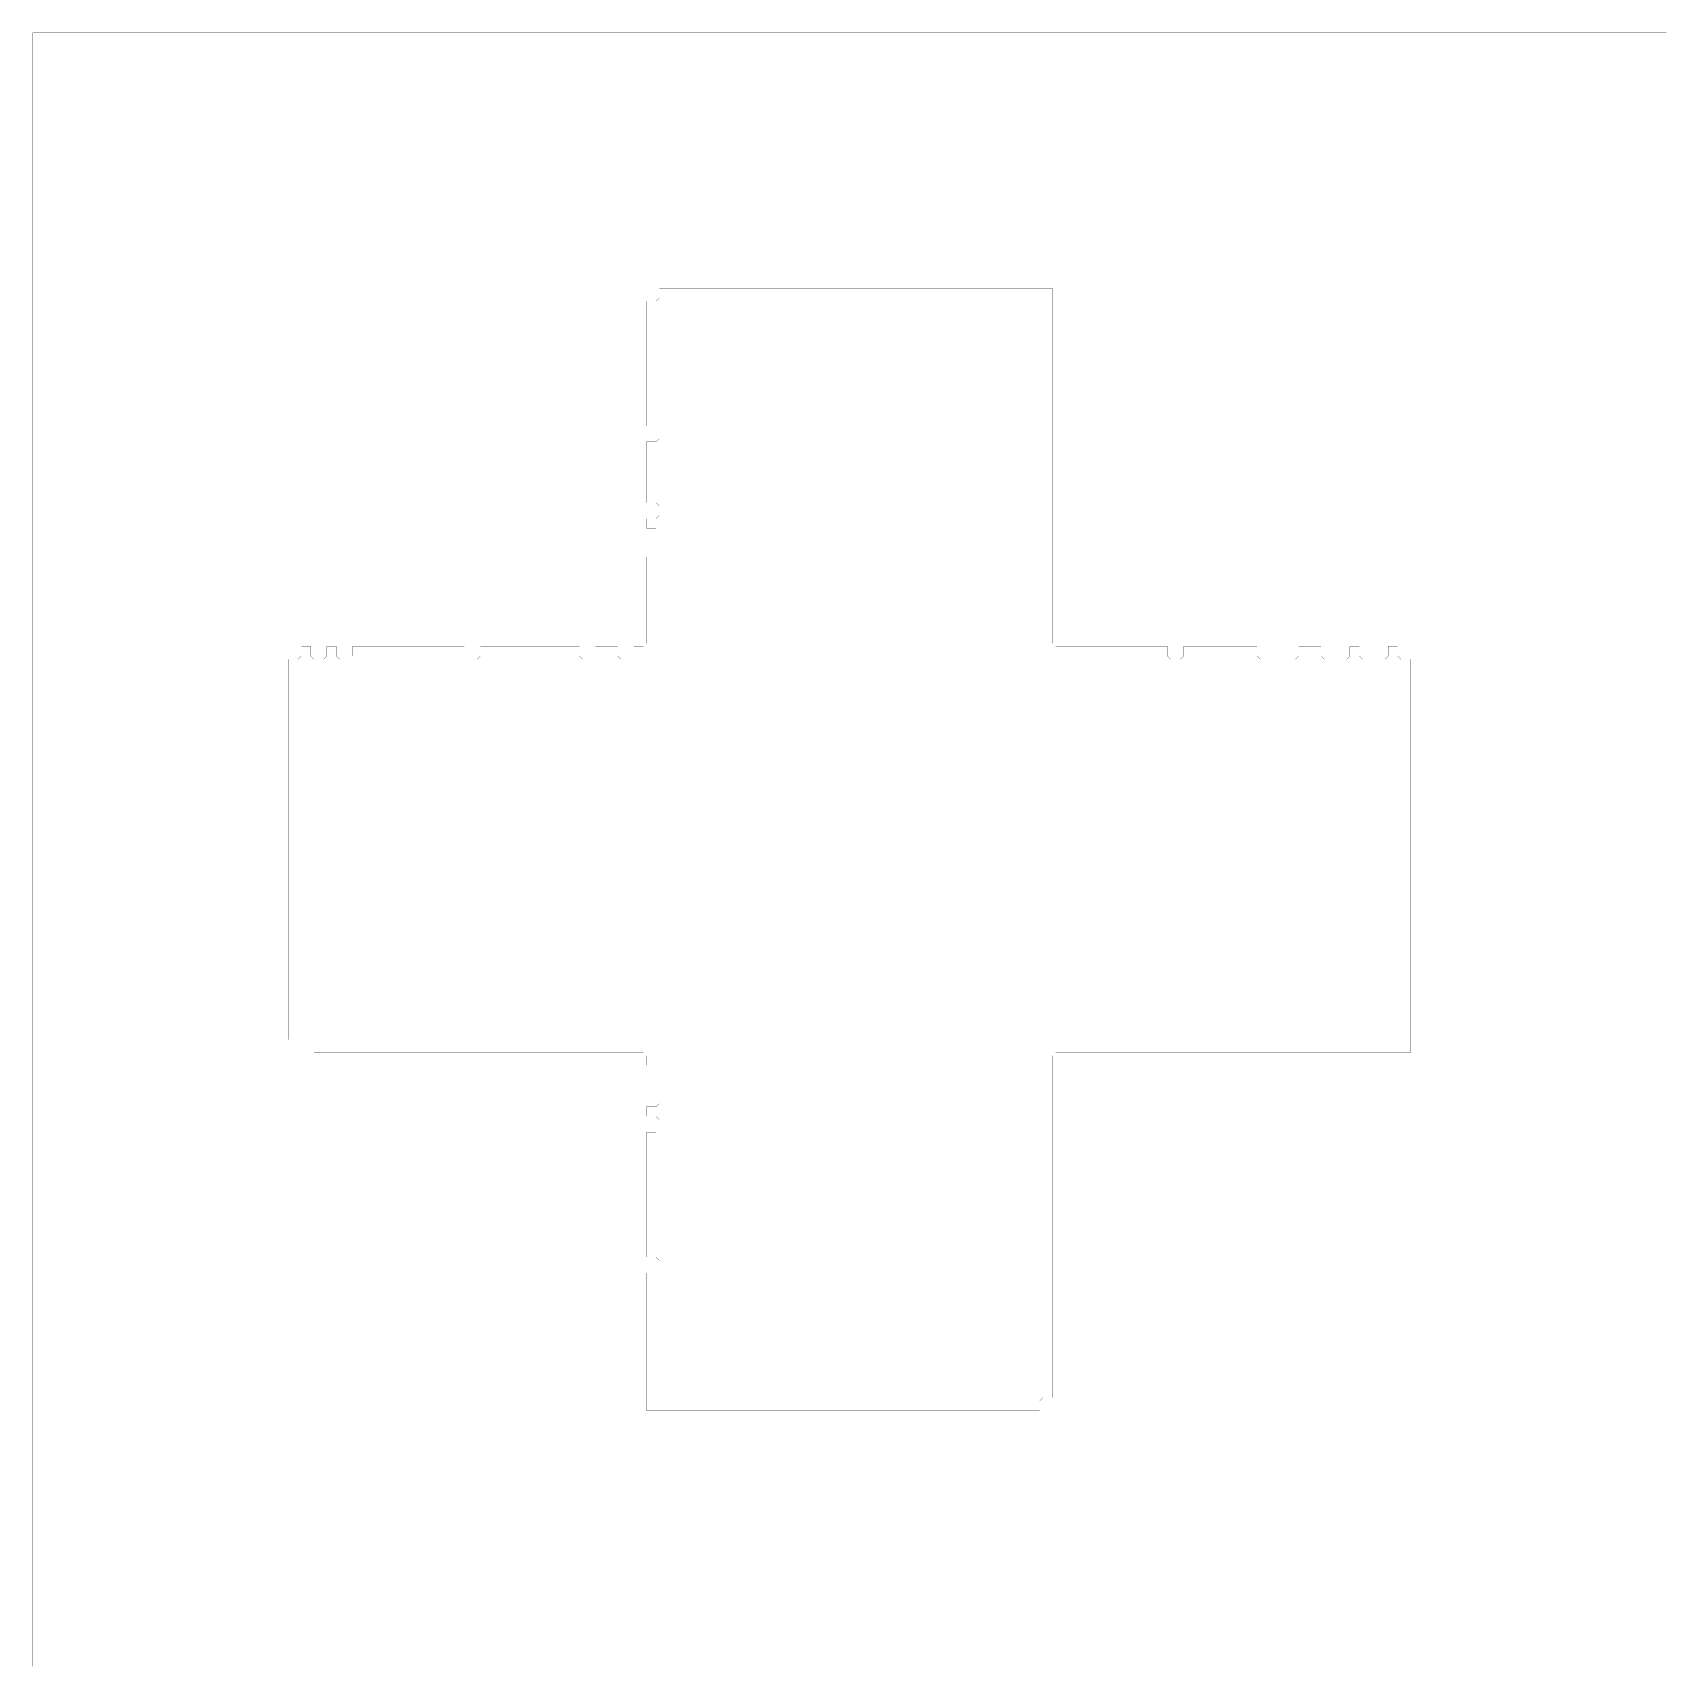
# Model space of a CAD drawing. Header units: metres. Extents: x 0 to 4960, y -4960 to 0.
import ezdxf

# ---------------------------------------------------------------- set-up
doc = ezdxf.new("R2010")
doc.units = ezdxf.units.M
doc.layers.add('conductor', color=1, linetype='Continuous')
doc.layers.add('substrate', color=5, linetype='Continuous')

msp = doc.modelspace()

# ---------------------------------------------------------------- linework, layer by layer
at = {"layer": 'conductor', "const_width": 0.5}
msp.add_lwpolyline([(1902.5, -776.5), (1902.5, -786.2), (1902.5, -795.9), (1902.5, -805.6), (1892.8, -815.4), (1883.1, -815.4), (1873.4, -815.4), (1863.7, -815.4), (1863.7, -825.1), (1863.7, -834.8), (1863.7, -844.5), (1863.7, -854.2), (1863.7, -863.9), (1863.7, -873.6), (1863.7, -883.3), (1863.7, -893), (1863.7, -902.7), (1863.7, -912.4), (1863.7, -922.1), (1863.7, -931.8), (1863.7, -941.5), (1863.7, -951.2), (1863.7, -960.9), (1863.7, -970.7), (1863.7, -980.4), (1863.7, -990.1), (1863.7, -999.8), (1863.7, -1009.5), (1863.7, -1019.2), (1863.7, -1028.9), (1863.7, -1038.6), (1863.7, -1048.3), (1863.7, -1058), (1863.7, -1067.7), (1863.7, -1077.4), (1863.7, -1087.1), (1863.7, -1096.8), (1863.7, -1106.5), (1863.7, -1116.3), (1863.7, -1126), (1863.7, -1135.7), (1863.7, -1145.4), (1863.7, -1155.1), (1863.7, -1164.8), (1863.7, -1174.5), (1863.7, -1184.2), (1863.7, -1193.9), (1873.4, -1193.9), (1883.1, -1193.9), (1892.8, -1193.9), (1902.5, -1203.6), (1902.5, -1213.3), (1902.5, -1223), (1902.5, -1232.7), (1892.8, -1242.4), (1883.1, -1242.4), (1873.4, -1242.4), (1863.7, -1242.4), (1863.7, -1252.1), (1863.7, -1261.9), (1863.7, -1271.6), (1863.7, -1281.3), (1863.7, -1291), (1863.7, -1300.7), (1863.7, -1310.4), (1863.7, -1320.1), (1863.7, -1329.8), (1863.7, -1339.5), (1863.7, -1349.2), (1863.7, -1358.9), (1863.7, -1368.6), (1863.7, -1378.3), (1863.7, -1388), (1863.7, -1397.7), (1863.7, -1407.5), (1863.7, -1417.2), (1863.7, -1426.9), (1873.4, -1426.9), (1883.1, -1426.9), (1892.8, -1426.9), (1902.5, -1436.6), (1902.5, -1446.3), (1902.5, -1456), (1902.5, -1465.7), (1892.8, -1475.4), (1883.1, -1475.4), (1873.4, -1475.4), (1863.7, -1475.4), (1863.7, -1485.1), (1863.7, -1494.8), (1863.7, -1504.5), (1873.4, -1504.5), (1883.1, -1504.5), (1892.8, -1504.5), (1902.5, -1514.2), (1902.5, -1523.9), (1902.5, -1533.6), (1902.5, -1543.3), (1902.5, -1553), (1902.5, -1562.8), (1902.5, -1572.5), (1902.5, -1582.2), (1892.8, -1591.9), (1883.1, -1591.9), (1873.4, -1591.9), (1863.7, -1591.9), (1863.7, -1601.6), (1863.7, -1611.3), (1863.7, -1621), (1863.7, -1630.7), (1863.7, -1640.4), (1863.7, -1650.1), (1863.7, -1659.8), (1863.7, -1669.5), (1863.7, -1679.2), (1863.7, -1688.9), (1863.7, -1698.6), (1863.7, -1708.4), (1863.7, -1718.1), (1863.7, -1727.8), (1863.7, -1737.5), (1863.7, -1747.2), (1863.7, -1756.9), (1863.7, -1766.6), (1863.7, -1776.3), (1863.7, -1786), (1863.7, -1795.7), (1863.7, -1805.4), (1863.7, -1815.1), (1863.7, -1824.8), (1863.7, -1834.5), (1863.7, -1844.2), (1863.7, -1854), (1854, -1863.7), (1844.2, -1863.7), (1834.5, -1863.7), (1824.8, -1863.7), (1824.8, -1873.4), (1824.8, -1883.1), (1824.8, -1892.8), (1815.1, -1902.5), (1805.4, -1902.5), (1795.7, -1902.5), (1786, -1902.5), (1776.3, -1892.8), (1776.3, -1883.1), (1776.3, -1873.4), (1776.3, -1863.7), (1766.6, -1863.7), (1756.9, -1863.7), (1747.2, -1863.7), (1737.5, -1863.7), (1727.8, -1863.7), (1718.1, -1863.7), (1708.4, -1863.7), (1708.4, -1873.4), (1708.4, -1883.1), (1708.4, -1892.8), (1698.6, -1902.5), (1688.9, -1902.5), (1679.2, -1902.5), (1669.5, -1902.5), (1659.8, -1892.8), (1659.8, -1883.1), (1659.8, -1873.4), (1659.8, -1863.7), (1650.1, -1863.7), (1640.4, -1863.7), (1630.7, -1863.7), (1621, -1863.7), (1611.3, -1863.7), (1601.6, -1863.7), (1591.9, -1863.7), (1582.2, -1863.7), (1572.5, -1863.7), (1562.8, -1863.7), (1553, -1863.7), (1543.3, -1863.7), (1533.6, -1863.7), (1523.9, -1863.7), (1514.2, -1863.7), (1504.5, -1863.7), (1494.8, -1863.7), (1485.1, -1863.7), (1475.4, -1863.7), (1465.7, -1863.7), (1456, -1863.7), (1446.3, -1863.7), (1436.6, -1863.7), (1426.9, -1863.7), (1417.2, -1863.7), (1407.5, -1863.7), (1397.7, -1863.7), (1388, -1863.7), (1378.3, -1863.7), (1368.6, -1863.7), (1358.9, -1863.7), (1358.9, -1873.4), (1358.9, -1883.1), (1358.9, -1892.8), (1349.2, -1902.5), (1339.5, -1902.5), (1329.8, -1902.5), (1320.1, -1902.5), (1310.4, -1892.8), (1310.4, -1883.1), (1310.4, -1873.4), (1310.4, -1863.7), (1300.7, -1863.7), (1291, -1863.7), (1281.3, -1863.7), (1271.6, -1863.7), (1261.9, -1863.7), (1252.1, -1863.7), (1242.4, -1863.7), (1232.7, -1863.7), (1223, -1863.7), (1213.3, -1863.7), (1203.6, -1863.7), (1193.9, -1863.7), (1184.2, -1863.7), (1174.5, -1863.7), (1164.8, -1863.7), (1155.1, -1863.7), (1145.4, -1863.7), (1135.7, -1863.7), (1126, -1863.7), (1116.3, -1863.7), (1106.5, -1863.7), (1096.8, -1863.7), (1087.1, -1863.7), (1077.4, -1863.7), (1067.7, -1863.7), (1058, -1863.7), (1048.3, -1863.7), (1038.6, -1863.7), (1028.9, -1863.7), (1019.2, -1863.7), (1009.5, -1863.7), (999.8, -1863.7), (990.1, -1863.7), (980.4, -1863.7), (970.7, -1863.7), (970.7, -1873.4), (970.7, -1883.1), (970.7, -1892.8), (960.9, -1902.5), (951.2, -1902.5), (941.5, -1902.5), (931.8, -1902.5), (922.1, -1892.8), (922.1, -1883.1), (922.1, -1873.4), (922.1, -1863.7), (912.4, -1863.7), (902.7, -1863.7), (893, -1863.7), (893, -1873.4), (893, -1883.1), (893, -1892.8), (883.3, -1902.5), (873.6, -1902.5), (863.9, -1902.5), (854.2, -1902.5), (844.5, -1892.8), (844.5, -1883.1), (844.5, -1873.4), (844.5, -1863.7), (834.8, -1863.7), (825.1, -1863.7), (815.4, -1863.7), (815.4, -1873.4), (815.4, -1883.1), (815.4, -1892.8), (805.6, -1902.5), (795.9, -1902.5), (786.2, -1902.5), (776.5, -1902.5), (776.5, -1912.2), (776.5, -1921.9), (776.5, -1931.6), (776.5, -1941.3), (776.5, -1951), (776.5, -1960.7), (776.5, -1970.4), (776.5, -1980.1), (776.5, -1989.8), (776.5, -1999.6), (776.5, -2009.3), (776.5, -2019), (776.5, -2028.7), (776.5, -2038.4), (776.5, -2048.1), (776.5, -2057.8), (776.5, -2067.5), (776.5, -2077.2), (776.5, -2086.9), (776.5, -2096.6), (776.5, -2106.3), (776.5, -2116), (776.5, -2125.7), (776.5, -2135.4), (776.5, -2145.2), (776.5, -2154.9), (776.5, -2164.6), (776.5, -2174.3), (776.5, -2184), (776.5, -2193.7), (776.5, -2203.4), (776.5, -2213.1), (776.5, -2222.8), (776.5, -2232.5), (776.5, -2242.2), (776.5, -2251.9), (776.5, -2261.6), (776.5, -2271.3), (776.5, -2281), (776.5, -2290.7), (776.5, -2300.5), (776.5, -2310.2), (776.5, -2319.9), (776.5, -2329.6), (776.5, -2339.3), (776.5, -2349), (776.5, -2358.7), (776.5, -2368.4), (776.5, -2378.1), (776.5, -2387.8), (776.5, -2397.5), (776.5, -2407.2), (776.5, -2416.9), (776.5, -2426.6), (776.5, -2436.3), (776.5, -2446.1), (776.5, -2455.8), (776.5, -2465.5), (776.5, -2475.2), (776.5, -2484.9), (776.5, -2494.6), (776.5, -2504.3), (776.5, -2514), (776.5, -2523.7), (776.5, -2533.4), (776.5, -2543.1), (776.5, -2552.8), (776.5, -2562.5), (776.5, -2572.2), (776.5, -2581.9), (776.5, -2591.7), (776.5, -2601.4), (776.5, -2611.1), (776.5, -2620.8), (776.5, -2630.5), (776.5, -2640.2), (776.5, -2649.9), (776.5, -2659.6), (776.5, -2669.3), (776.5, -2679), (776.5, -2688.7), (776.5, -2698.4), (776.5, -2708.1), (776.5, -2717.8), (776.5, -2727.5), (776.5, -2737.3), (776.5, -2747), (776.5, -2756.7), (776.5, -2766.4), (776.5, -2776.1), (776.5, -2785.8), (776.5, -2795.5), (776.5, -2805.2), (776.5, -2814.9), (776.5, -2824.6), (776.5, -2834.3), (776.5, -2844), (776.5, -2853.7), (776.5, -2863.4), (776.5, -2873.1), (776.5, -2882.8), (776.5, -2892.6), (776.5, -2902.3), (776.5, -2912), (776.5, -2921.7), (776.5, -2931.4), (776.5, -2941.1), (776.5, -2950.8), (776.5, -2960.5), (776.5, -2970.2), (776.5, -2979.9), (776.5, -2989.6), (776.5, -2999.3), (776.5, -3009), (776.5, -3018.7), (776.5, -3028.4), (776.5, -3038.2), (776.5, -3047.9), (776.5, -3057.6), (786.2, -3057.6), (795.9, -3057.6), (805.6, -3057.6), (815.4, -3057.6), (825.1, -3057.6), (834.8, -3057.6), (844.5, -3057.6), (854.2, -3067.3), (854.2, -3077), (854.2, -3086.7), (854.2, -3096.4), (863.9, -3096.4), (873.6, -3096.4), (883.3, -3096.4), (893, -3096.4), (902.7, -3096.4), (912.4, -3096.4), (922.1, -3096.4), (931.8, -3096.4), (941.5, -3096.4), (951.2, -3096.4), (960.9, -3096.4), (970.7, -3096.4), (980.4, -3096.4), (990.1, -3096.4), (999.8, -3096.4), (1009.5, -3096.4), (1019.2, -3096.4), (1028.9, -3096.4), (1038.6, -3096.4), (1048.3, -3096.4), (1058, -3096.4), (1067.7, -3096.4), (1077.4, -3096.4), (1087.1, -3096.4), (1096.8, -3096.4), (1106.5, -3096.4), (1116.3, -3096.4), (1126, -3096.4), (1135.7, -3096.4), (1145.4, -3096.4), (1155.1, -3096.4), (1164.8, -3096.4), (1174.5, -3096.4), (1184.2, -3096.4), (1193.9, -3096.4), (1203.6, -3096.4), (1213.3, -3096.4), (1223, -3096.4), (1232.7, -3096.4), (1242.4, -3096.4), (1252.1, -3096.4), (1261.9, -3096.4), (1271.6, -3096.4), (1281.3, -3096.4), (1291, -3096.4), (1300.7, -3096.4), (1310.4, -3096.4), (1320.1, -3096.4), (1329.8, -3096.4), (1339.5, -3096.4), (1349.2, -3096.4), (1358.9, -3096.4), (1368.6, -3096.4), (1378.3, -3096.4), (1388, -3096.4), (1397.7, -3096.4), (1407.5, -3096.4), (1417.2, -3096.4), (1426.9, -3096.4), (1436.6, -3096.4), (1446.3, -3096.4), (1456, -3096.4), (1465.7, -3096.4), (1475.4, -3096.4), (1485.1, -3096.4), (1494.8, -3096.4), (1504.5, -3096.4), (1514.2, -3096.4), (1523.9, -3096.4), (1533.6, -3096.4), (1543.3, -3096.4), (1553, -3096.4), (1562.8, -3096.4), (1572.5, -3096.4), (1582.2, -3096.4), (1591.9, -3096.4), (1601.6, -3096.4), (1611.3, -3096.4), (1621, -3096.4), (1630.7, -3096.4), (1640.4, -3096.4), (1650.1, -3096.4), (1659.8, -3096.4), (1669.5, -3096.4), (1679.2, -3096.4), (1688.9, -3096.4), (1698.6, -3096.4), (1708.4, -3096.4), (1718.1, -3096.4), (1727.8, -3096.4), (1737.5, -3096.4), (1747.2, -3096.4), (1756.9, -3096.4), (1766.6, -3096.4), (1776.3, -3096.4), (1786, -3096.4), (1795.7, -3096.4), (1805.4, -3096.4), (1815.1, -3096.4), (1824.8, -3096.4), (1834.5, -3096.4), (1844.2, -3096.4), (1854, -3096.4), (1863.7, -3106.1), (1863.7, -3115.8), (1863.7, -3125.5), (1863.7, -3135.2), (1873.4, -3135.2), (1883.1, -3135.2), (1892.8, -3135.2), (1902.5, -3144.9), (1902.5, -3154.6), (1902.5, -3164.3), (1902.5, -3174), (1902.5, -3183.8), (1902.5, -3193.5), (1902.5, -3203.2), (1902.5, -3212.9), (1902.5, -3222.6), (1902.5, -3232.3), (1902.5, -3242), (1902.5, -3251.7), (1892.8, -3261.4), (1883.1, -3261.4), (1873.4, -3261.4), (1863.7, -3261.4), (1863.7, -3271.1), (1863.7, -3280.8), (1863.7, -3290.5), (1873.4, -3290.5), (1883.1, -3290.5), (1892.8, -3290.5), (1902.5, -3300.2), (1902.5, -3309.9), (1902.5, -3319.6), (1902.5, -3329.4), (1892.8, -3339.1), (1883.1, -3339.1), (1873.4, -3339.1), (1863.7, -3339.1), (1863.7, -3348.8), (1863.7, -3358.5), (1863.7, -3368.2), (1863.7, -3377.9), (1863.7, -3387.6), (1863.7, -3397.3), (1863.7, -3407), (1863.7, -3416.7), (1863.7, -3426.4), (1863.7, -3436.1), (1863.7, -3445.8), (1863.7, -3455.5), (1863.7, -3465.2), (1863.7, -3474.9), (1863.7, -3484.7), (1863.7, -3494.4), (1863.7, -3504.1), (1863.7, -3513.8), (1863.7, -3523.5), (1863.7, -3533.2), (1863.7, -3542.9), (1863.7, -3552.6), (1863.7, -3562.3), (1863.7, -3572), (1863.7, -3581.7), (1863.7, -3591.4), (1863.7, -3601.1), (1863.7, -3610.8), (1863.7, -3620.5), (1863.7, -3630.3), (1863.7, -3640), (1863.7, -3649.7), (1863.7, -3659.4), (1863.7, -3669.1), (1863.7, -3678.8), (1863.7, -3688.5), (1863.7, -3698.2), (1863.7, -3707.9), (1863.7, -3717.6), (1873.4, -3717.6), (1883.1, -3717.6), (1892.8, -3717.6), (1902.5, -3727.3), (1902.5, -3737), (1902.5, -3746.7), (1902.5, -3756.4), (1892.8, -3766.1), (1883.1, -3766.1), (1873.4, -3766.1), (1863.7, -3766.1), (1863.7, -3775.9), (1863.7, -3785.6), (1863.7, -3795.3), (1863.7, -3805), (1863.7, -3814.7), (1863.7, -3824.4), (1863.7, -3834.1), (1863.7, -3843.8), (1863.7, -3853.5), (1863.7, -3863.2), (1863.7, -3872.9), (1863.7, -3882.6), (1863.7, -3892.3), (1863.7, -3902), (1863.7, -3911.7), (1863.7, -3921.5), (1863.7, -3931.2), (1863.7, -3940.9), (1863.7, -3950.6), (1863.7, -3960.3), (1863.7, -3970), (1863.7, -3979.7), (1863.7, -3989.4), (1863.7, -3999.1), (1863.7, -4008.8), (1863.7, -4018.5), (1863.7, -4028.2), (1863.7, -4037.9), (1863.7, -4047.6), (1863.7, -4057.3), (1863.7, -4067), (1863.7, -4076.8), (1863.7, -4086.5), (1863.7, -4096.2), (1863.7, -4105.9), (1863.7, -4115.6), (1863.7, -4125.3), (1863.7, -4135), (1863.7, -4144.7), (1863.7, -4154.4), (1863.7, -4164.1), (1863.7, -4173.8), (1863.7, -4183.5), (1873.4, -4183.5), (1883.1, -4183.5), (1892.8, -4183.5), (1902.5, -4183.5), (1912.2, -4183.5), (1921.9, -4183.5), (1931.6, -4183.5), (1941.3, -4183.5), (1951, -4183.5), (1960.7, -4183.5), (1970.4, -4183.5), (1980.1, -4183.5), (1989.8, -4183.5), (1999.6, -4183.5), (2009.3, -4183.5), (2019, -4183.5), (2028.7, -4183.5), (2038.4, -4183.5), (2048.1, -4183.5), (2057.8, -4183.5), (2067.5, -4183.5), (2077.2, -4183.5), (2086.9, -4183.5), (2096.6, -4183.5), (2106.3, -4183.5), (2116, -4183.5), (2125.7, -4183.5), (2135.4, -4183.5), (2145.2, -4183.5), (2154.9, -4183.5), (2164.6, -4183.5), (2174.3, -4183.5), (2184, -4183.5), (2193.7, -4183.5), (2203.4, -4183.5), (2213.1, -4183.5), (2222.8, -4183.5), (2232.5, -4183.5), (2242.2, -4183.5), (2251.9, -4183.5), (2261.6, -4183.5), (2271.3, -4183.5), (2281, -4183.5), (2290.7, -4183.5), (2300.5, -4183.5), (2310.2, -4183.5), (2319.9, -4183.5), (2329.6, -4183.5), (2339.3, -4183.5), (2349, -4183.5), (2358.7, -4183.5), (2368.4, -4183.5), (2378.1, -4183.5), (2387.8, -4183.5), (2397.5, -4183.5), (2407.2, -4183.5), (2416.9, -4183.5), (2426.6, -4183.5), (2436.3, -4183.5), (2446.1, -4183.5), (2455.8, -4183.5), (2465.5, -4183.5), (2475.2, -4183.5), (2484.9, -4183.5), (2494.6, -4183.5), (2504.3, -4183.5), (2514, -4183.5), (2523.7, -4183.5), (2533.4, -4183.5), (2543.1, -4183.5), (2552.8, -4183.5), (2562.5, -4183.5), (2572.2, -4183.5), (2581.9, -4183.5), (2591.7, -4183.5), (2601.4, -4183.5), (2611.1, -4183.5), (2620.8, -4183.5), (2630.5, -4183.5), (2640.2, -4183.5), (2649.9, -4183.5), (2659.6, -4183.5), (2669.3, -4183.5), (2679, -4183.5), (2688.7, -4183.5), (2698.4, -4183.5), (2708.1, -4183.5), (2717.8, -4183.5), (2727.5, -4183.5), (2737.3, -4183.5), (2747, -4183.5), (2756.7, -4183.5), (2766.4, -4183.5), (2776.1, -4183.5), (2785.8, -4183.5), (2795.5, -4183.5), (2805.2, -4183.5), (2814.9, -4183.5), (2824.6, -4183.5), (2834.3, -4183.5), (2844, -4183.5), (2853.7, -4183.5), (2863.4, -4183.5), (2873.1, -4183.5), (2882.8, -4183.5), (2892.6, -4183.5), (2902.3, -4183.5), (2912, -4183.5), (2921.7, -4183.5), (2931.4, -4183.5), (2941.1, -4183.5), (2950.8, -4183.5), (2960.5, -4183.5), (2970.2, -4183.5), (2979.9, -4183.5), (2989.6, -4183.5), (2999.3, -4183.5), (3009, -4183.5), (3018.7, -4183.5), (3028.4, -4183.5), (3038.2, -4183.5), (3047.9, -4183.5), (3057.6, -4183.5), (3057.6, -4173.8), (3057.6, -4164.1), (3057.6, -4154.4), (3067.3, -4144.7), (3077, -4144.7), (3086.7, -4144.7), (3096.4, -4144.7), (3096.4, -4135), (3096.4, -4125.3), (3096.4, -4115.6), (3096.4, -4105.9), (3096.4, -4096.2), (3096.4, -4086.5), (3096.4, -4076.8), (3096.4, -4067), (3096.4, -4057.3), (3096.4, -4047.6), (3096.4, -4037.9), (3096.4, -4028.2), (3096.4, -4018.5), (3096.4, -4008.8), (3096.4, -3999.1), (3096.4, -3989.4), (3096.4, -3979.7), (3096.4, -3970), (3096.4, -3960.3), (3096.4, -3950.6), (3096.4, -3940.9), (3096.4, -3931.2), (3096.4, -3921.5), (3096.4, -3911.7), (3096.4, -3902), (3096.4, -3892.3), (3096.4, -3882.6), (3096.4, -3872.9), (3096.4, -3863.2), (3096.4, -3853.5), (3096.4, -3843.8), (3096.4, -3834.1), (3096.4, -3824.4), (3096.4, -3814.7), (3096.4, -3805), (3096.4, -3795.3), (3096.4, -3785.6), (3096.4, -3775.9), (3096.4, -3766.1), (3096.4, -3756.4), (3096.4, -3746.7), (3096.4, -3737), (3096.4, -3727.3), (3096.4, -3717.6), (3096.4, -3707.9), (3096.4, -3698.2), (3096.4, -3688.5), (3096.4, -3678.8), (3096.4, -3669.1), (3096.4, -3659.4), (3096.4, -3649.7), (3096.4, -3640), (3096.4, -3630.3), (3096.4, -3620.5), (3096.4, -3610.8), (3096.4, -3601.1), (3096.4, -3591.4), (3096.4, -3581.7), (3096.4, -3572), (3096.4, -3562.3), (3096.4, -3552.6), (3096.4, -3542.9), (3096.4, -3533.2), (3096.4, -3523.5), (3096.4, -3513.8), (3096.4, -3504.1), (3096.4, -3494.4), (3096.4, -3484.7), (3096.4, -3474.9), (3096.4, -3465.2), (3096.4, -3455.5), (3096.4, -3445.8), (3096.4, -3436.1), (3096.4, -3426.4), (3096.4, -3416.7), (3096.4, -3407), (3096.4, -3397.3), (3096.4, -3387.6), (3096.4, -3377.9), (3096.4, -3368.2), (3096.4, -3358.5), (3096.4, -3348.8), (3096.4, -3339.1), (3096.4, -3329.4), (3096.4, -3319.6), (3096.4, -3309.9), (3096.4, -3300.2), (3096.4, -3290.5), (3096.4, -3280.8), (3096.4, -3271.1), (3096.4, -3261.4), (3096.4, -3251.7), (3096.4, -3242), (3096.4, -3232.3), (3096.4, -3222.6), (3096.4, -3212.9), (3096.4, -3203.2), (3096.4, -3193.5), (3096.4, -3183.8), (3096.4, -3174), (3096.4, -3164.3), (3096.4, -3154.6), (3096.4, -3144.9), (3096.4, -3135.2), (3096.4, -3125.5), (3096.4, -3115.8), (3096.4, -3106.1), (3106.1, -3096.4), (3115.8, -3096.4), (3125.5, -3096.4), (3135.2, -3096.4), (3144.9, -3096.4), (3154.6, -3096.4), (3164.3, -3096.4), (3174, -3096.4), (3183.8, -3096.4), (3193.5, -3096.4), (3203.2, -3096.4), (3212.9, -3096.4), (3222.6, -3096.4), (3232.3, -3096.4), (3242, -3096.4), (3251.7, -3096.4), (3261.4, -3096.4), (3271.1, -3096.4), (3280.8, -3096.4), (3290.5, -3096.4), (3300.2, -3096.4), (3309.9, -3096.4), (3319.6, -3096.4), (3329.4, -3096.4), (3339.1, -3096.4), (3348.8, -3096.4), (3358.5, -3096.4), (3368.2, -3096.4), (3377.9, -3096.4), (3387.6, -3096.4), (3397.3, -3096.4), (3407, -3096.4), (3416.7, -3096.4), (3426.4, -3096.4), (3436.1, -3096.4), (3445.8, -3096.4), (3455.5, -3096.4), (3465.2, -3096.4), (3474.9, -3096.4), (3484.7, -3096.4), (3494.4, -3096.4), (3504.1, -3096.4), (3513.8, -3096.4), (3523.5, -3096.4), (3533.2, -3096.4), (3542.9, -3096.4), (3552.6, -3096.4), (3562.3, -3096.4), (3572, -3096.4), (3581.7, -3096.4), (3591.4, -3096.4), (3601.1, -3096.4), (3610.8, -3096.4), (3620.5, -3096.4), (3630.3, -3096.4), (3640, -3096.4), (3649.7, -3096.4), (3659.4, -3096.4), (3669.1, -3096.4), (3678.8, -3096.4), (3688.5, -3096.4), (3698.2, -3096.4), (3707.9, -3096.4), (3717.6, -3096.4), (3727.3, -3096.4), (3737, -3096.4), (3746.7, -3096.4), (3756.4, -3096.4), (3766.1, -3096.4), (3775.9, -3096.4), (3785.6, -3096.4), (3795.3, -3096.4), (3805, -3096.4), (3814.7, -3096.4), (3824.4, -3096.4), (3834.1, -3096.4), (3843.8, -3096.4), (3853.5, -3096.4), (3863.2, -3096.4), (3872.9, -3096.4), (3882.6, -3096.4), (3892.3, -3096.4), (3902, -3096.4), (3911.7, -3096.4), (3921.5, -3096.4), (3931.2, -3096.4), (3940.9, -3096.4), (3950.6, -3096.4), (3960.3, -3096.4), (3970, -3096.4), (3979.7, -3096.4), (3989.4, -3096.4), (3999.1, -3096.4), (4008.8, -3096.4), (4018.5, -3096.4), (4028.2, -3096.4), (4037.9, -3096.4), (4047.6, -3096.4), (4057.3, -3096.4), (4067, -3096.4), (4076.8, -3096.4), (4086.5, -3096.4), (4096.2, -3096.4), (4105.9, -3096.4), (4115.6, -3096.4), (4125.3, -3096.4), (4135, -3096.4), (4144.7, -3096.4), (4154.4, -3096.4), (4164.1, -3096.4), (4173.8, -3096.4), (4183.5, -3096.4), (4183.5, -3086.7), (4183.5, -3077), (4183.5, -3067.3), (4183.5, -3057.6), (4183.5, -3047.9), (4183.5, -3038.2), (4183.5, -3028.4), (4183.5, -3018.7), (4183.5, -3009), (4183.5, -2999.3), (4183.5, -2989.6), (4183.5, -2979.9), (4183.5, -2970.2), (4183.5, -2960.5), (4183.5, -2950.8), (4183.5, -2941.1), (4183.5, -2931.4), (4183.5, -2921.7), (4183.5, -2912), (4183.5, -2902.3), (4183.5, -2892.6), (4183.5, -2882.8), (4183.5, -2873.1), (4183.5, -2863.4), (4183.5, -2853.7), (4183.5, -2844), (4183.5, -2834.3), (4183.5, -2824.6), (4183.5, -2814.9), (4183.5, -2805.2), (4183.5, -2795.5), (4183.5, -2785.8), (4183.5, -2776.1), (4183.5, -2766.4), (4183.5, -2756.7), (4183.5, -2747), (4183.5, -2737.3), (4183.5, -2727.5), (4183.5, -2717.8), (4183.5, -2708.1), (4183.5, -2698.4), (4183.5, -2688.7), (4183.5, -2679), (4183.5, -2669.3), (4183.5, -2659.6), (4183.5, -2649.9), (4183.5, -2640.2), (4183.5, -2630.5), (4183.5, -2620.8), (4183.5, -2611.1), (4183.5, -2601.4), (4183.5, -2591.7), (4183.5, -2581.9), (4183.5, -2572.2), (4183.5, -2562.5), (4183.5, -2552.8), (4183.5, -2543.1), (4183.5, -2533.4), (4183.5, -2523.7), (4183.5, -2514), (4183.5, -2504.3), (4183.5, -2494.6), (4183.5, -2484.9), (4183.5, -2475.2), (4183.5, -2465.5), (4183.5, -2455.8), (4183.5, -2446.1), (4183.5, -2436.3), (4183.5, -2426.6), (4183.5, -2416.9), (4183.5, -2407.2), (4183.5, -2397.5), (4183.5, -2387.8), (4183.5, -2378.1), (4183.5, -2368.4), (4183.5, -2358.7), (4183.5, -2349), (4183.5, -2339.3), (4183.5, -2329.6), (4183.5, -2319.9), (4183.5, -2310.2), (4183.5, -2300.5), (4183.5, -2290.7), (4183.5, -2281), (4183.5, -2271.3), (4183.5, -2261.6), (4183.5, -2251.9), (4183.5, -2242.2), (4183.5, -2232.5), (4183.5, -2222.8), (4183.5, -2213.1), (4183.5, -2203.4), (4183.5, -2193.7), (4183.5, -2184), (4183.5, -2174.3), (4183.5, -2164.6), (4183.5, -2154.9), (4183.5, -2145.2), (4183.5, -2135.4), (4183.5, -2125.7), (4183.5, -2116), (4183.5, -2106.3), (4183.5, -2096.6), (4183.5, -2086.9), (4183.5, -2077.2), (4183.5, -2067.5), (4183.5, -2057.8), (4183.5, -2048.1), (4183.5, -2038.4), (4183.5, -2028.7), (4183.5, -2019), (4183.5, -2009.3), (4183.5, -1999.6), (4183.5, -1989.8), (4183.5, -1980.1), (4183.5, -1970.4), (4183.5, -1960.7), (4183.5, -1951), (4183.5, -1941.3), (4183.5, -1931.6), (4183.5, -1921.9), (4183.5, -1912.2), (4183.5, -1902.5), (4173.8, -1902.5), (4164.1, -1902.5), (4154.4, -1902.5), (4144.7, -1892.8), (4144.7, -1883.1), (4144.7, -1873.4), (4144.7, -1863.7), (4135, -1863.7), (4125.3, -1863.7), (4115.6, -1863.7), (4115.6, -1873.4), (4115.6, -1883.1), (4115.6, -1892.8), (4105.9, -1902.5), (4096.2, -1902.5), (4086.5, -1902.5), (4076.8, -1902.5), (4067, -1902.5), (4057.3, -1902.5), (4047.6, -1902.5), (4037.9, -1902.5), (4028.2, -1892.8), (4028.2, -1883.1), (4028.2, -1873.4), (4028.2, -1863.7), (4018.5, -1863.7), (4008.8, -1863.7), (3999.1, -1863.7), (3999.1, -1873.4), (3999.1, -1883.1), (3999.1, -1892.8), (3989.4, -1902.5), (3979.7, -1902.5), (3970, -1902.5), (3960.3, -1902.5), (3950.6, -1902.5), (3940.9, -1902.5), (3931.2, -1902.5), (3921.5, -1902.5), (3911.7, -1892.8), (3911.7, -1883.1), (3911.7, -1873.4), (3911.7, -1863.7), (3902, -1863.7), (3892.3, -1863.7), (3882.6, -1863.7), (3872.9, -1863.7), (3863.2, -1863.7), (3853.5, -1863.7), (3843.8, -1863.7), (3843.8, -1873.4), (3843.8, -1883.1), (3843.8, -1892.8), (3834.1, -1902.5), (3824.4, -1902.5), (3814.7, -1902.5), (3805, -1902.5), (3795.3, -1902.5), (3785.6, -1902.5), (3775.9, -1902.5), (3766.1, -1902.5), (3756.4, -1902.5), (3746.7, -1902.5), (3737, -1902.5), (3727.3, -1902.5), (3717.6, -1892.8), (3717.6, -1883.1), (3717.6, -1873.4), (3717.6, -1863.7), (3707.9, -1863.7), (3698.2, -1863.7), (3688.5, -1863.7), (3678.8, -1863.7), (3669.1, -1863.7), (3659.4, -1863.7), (3649.7, -1863.7), (3640, -1863.7), (3630.3, -1863.7), (3620.5, -1863.7), (3610.8, -1863.7), (3601.1, -1863.7), (3591.4, -1863.7), (3581.7, -1863.7), (3572, -1863.7), (3562.3, -1863.7), (3552.6, -1863.7), (3542.9, -1863.7), (3533.2, -1863.7), (3523.5, -1863.7), (3513.8, -1863.7), (3504.1, -1863.7), (3494.4, -1863.7), (3494.4, -1873.4), (3494.4, -1883.1), (3494.4, -1892.8), (3484.7, -1902.5), (3474.9, -1902.5), (3465.2, -1902.5), (3455.5, -1902.5), (3445.8, -1892.8), (3445.8, -1883.1), (3445.8, -1873.4), (3445.8, -1863.7), (3436.1, -1863.7), (3426.4, -1863.7), (3416.7, -1863.7), (3407, -1863.7), (3397.3, -1863.7), (3387.6, -1863.7), (3377.9, -1863.7), (3368.2, -1863.7), (3358.5, -1863.7), (3348.8, -1863.7), (3339.1, -1863.7), (3329.4, -1863.7), (3319.6, -1863.7), (3309.9, -1863.7), (3300.2, -1863.7), (3290.5, -1863.7), (3280.8, -1863.7), (3271.1, -1863.7), (3261.4, -1863.7), (3251.7, -1863.7), (3242, -1863.7), (3232.3, -1863.7), (3222.6, -1863.7), (3212.9, -1863.7), (3203.2, -1863.7), (3193.5, -1863.7), (3183.8, -1863.7), (3174, -1863.7), (3164.3, -1863.7), (3154.6, -1863.7), (3144.9, -1863.7), (3135.2, -1863.7), (3125.5, -1863.7), (3115.8, -1863.7), (3106.1, -1863.7), (3096.4, -1854), (3096.4, -1844.2), (3096.4, -1834.5), (3096.4, -1824.8), (3096.4, -1815.1), (3096.4, -1805.4), (3096.4, -1795.7), (3096.4, -1786), (3096.4, -1776.3), (3096.4, -1766.6), (3096.4, -1756.9), (3096.4, -1747.2), (3096.4, -1737.5), (3096.4, -1727.8), (3096.4, -1718.1), (3096.4, -1708.4), (3096.4, -1698.6), (3096.4, -1688.9), (3096.4, -1679.2), (3096.4, -1669.5), (3096.4, -1659.8), (3096.4, -1650.1), (3096.4, -1640.4), (3096.4, -1630.7), (3096.4, -1621), (3096.4, -1611.3), (3096.4, -1601.6), (3096.4, -1591.9), (3096.4, -1582.2), (3096.4, -1572.5), (3096.4, -1562.8), (3096.4, -1553), (3096.4, -1543.3), (3096.4, -1533.6), (3096.4, -1523.9), (3096.4, -1514.2), (3096.4, -1504.5), (3096.4, -1494.8), (3096.4, -1485.1), (3096.4, -1475.4), (3096.4, -1465.7), (3096.4, -1456), (3096.4, -1446.3), (3096.4, -1436.6), (3096.4, -1426.9), (3096.4, -1417.2), (3096.4, -1407.5), (3096.4, -1397.7), (3096.4, -1388), (3096.4, -1378.3), (3096.4, -1368.6), (3096.4, -1358.9), (3096.4, -1349.2), (3096.4, -1339.5), (3096.4, -1329.8), (3096.4, -1320.1), (3096.4, -1310.4), (3096.4, -1300.7), (3096.4, -1291), (3096.4, -1281.3), (3096.4, -1271.6), (3096.4, -1261.9), (3096.4, -1252.1), (3096.4, -1242.4), (3096.4, -1232.7), (3096.4, -1223), (3096.4, -1213.3), (3096.4, -1203.6), (3096.4, -1193.9), (3096.4, -1184.2), (3096.4, -1174.5), (3096.4, -1164.8), (3096.4, -1155.1), (3096.4, -1145.4), (3096.4, -1135.7), (3096.4, -1126), (3096.4, -1116.3), (3096.4, -1106.5), (3096.4, -1096.8), (3096.4, -1087.1), (3096.4, -1077.4), (3096.4, -1067.7), (3096.4, -1058), (3096.4, -1048.3), (3096.4, -1038.6), (3096.4, -1028.9), (3096.4, -1019.2), (3096.4, -1009.5), (3096.4, -999.8), (3096.4, -990.1), (3096.4, -980.4), (3096.4, -970.7), (3096.4, -960.9), (3096.4, -951.2), (3096.4, -941.5), (3096.4, -931.8), (3096.4, -922.1), (3096.4, -912.4), (3096.4, -902.7), (3096.4, -893), (3096.4, -883.3), (3096.4, -873.6), (3096.4, -863.9), (3096.4, -854.2), (3096.4, -844.5), (3096.4, -834.8), (3096.4, -825.1), (3096.4, -815.4), (3096.4, -805.6), (3096.4, -795.9), (3096.4, -786.2), (3096.4, -776.5), (3086.7, -776.5), (3077, -776.5), (3067.3, -776.5), (3057.6, -776.5), (3047.9, -776.5), (3038.2, -776.5), (3028.4, -776.5), (3018.7, -776.5), (3009, -776.5), (2999.3, -776.5), (2989.6, -776.5), (2979.9, -776.5), (2970.2, -776.5), (2960.5, -776.5), (2950.8, -776.5), (2941.1, -776.5), (2931.4, -776.5), (2921.7, -776.5), (2912, -776.5), (2902.3, -776.5), (2892.6, -776.5), (2882.8, -776.5), (2873.1, -776.5), (2863.4, -776.5), (2853.7, -776.5), (2844, -776.5), (2834.3, -776.5), (2824.6, -776.5), (2814.9, -776.5), (2805.2, -776.5), (2795.5, -776.5), (2785.8, -776.5), (2776.1, -776.5), (2766.4, -776.5), (2756.7, -776.5), (2747, -776.5), (2737.3, -776.5), (2727.5, -776.5), (2717.8, -776.5), (2708.1, -776.5), (2698.4, -776.5), (2688.7, -776.5), (2679, -776.5), (2669.3, -776.5), (2659.6, -776.5), (2649.9, -776.5), (2640.2, -776.5), (2630.5, -776.5), (2620.8, -776.5), (2611.1, -776.5), (2601.4, -776.5), (2591.7, -776.5), (2581.9, -776.5), (2572.2, -776.5), (2562.5, -776.5), (2552.8, -776.5), (2543.1, -776.5), (2533.4, -776.5), (2523.7, -776.5), (2514, -776.5), (2504.3, -776.5), (2494.6, -776.5), (2484.9, -776.5), (2475.2, -776.5), (2465.5, -776.5), (2455.8, -776.5), (2446.1, -776.5), (2436.3, -776.5), (2426.6, -776.5), (2416.9, -776.5), (2407.2, -776.5), (2397.5, -776.5), (2387.8, -776.5), (2378.1, -776.5), (2368.4, -776.5), (2358.7, -776.5), (2349, -776.5), (2339.3, -776.5), (2329.6, -776.5), (2319.9, -776.5), (2310.2, -776.5), (2300.5, -776.5), (2290.7, -776.5), (2281, -776.5), (2271.3, -776.5), (2261.6, -776.5), (2251.9, -776.5), (2242.2, -776.5), (2232.5, -776.5), (2222.8, -776.5), (2213.1, -776.5), (2203.4, -776.5), (2193.7, -776.5), (2184, -776.5), (2174.3, -776.5), (2164.6, -776.5), (2154.9, -776.5), (2145.2, -776.5), (2135.4, -776.5), (2125.7, -776.5), (2116, -776.5), (2106.3, -776.5), (2096.6, -776.5), (2086.9, -776.5), (2077.2, -776.5), (2067.5, -776.5), (2057.8, -776.5), (2048.1, -776.5), (2038.4, -776.5), (2028.7, -776.5), (2019, -776.5), (2009.3, -776.5), (1999.6, -776.5), (1989.8, -776.5), (1980.1, -776.5), (1970.4, -776.5), (1960.7, -776.5), (1951, -776.5), (1941.3, -776.5), (1931.6, -776.5), (1921.9, -776.5), (1912.2, -776.5)], close=True, dxfattribs=at)
at = {"layer": 'substrate', "const_width": 0.5}
for points in [[(0, 0), (0, -9.7), (0, -19.4), (0, -29.1), (0, -38.8), (0, -48.5), (0, -58.2), (0, -67.9), (0, -77.7), (0, -87.4), (0, -97.1), (0, -106.8), (0, -116.5), (0, -126.2), (0, -135.9), (0, -145.6), (0, -155.3), (0, -165), (0, -174.7), (0, -184.4), (0, -194.1), (0, -203.8), (0, -213.5), (0, -223.3), (0, -233), (0, -242.7), (0, -252.4), (0, -262.1), (0, -271.8), (0, -281.5), (0, -291.2), (0, -300.9), (0, -310.6), (0, -320.3), (0, -330), (0, -339.7), (0, -349.4), (0, -359.1), (0, -368.8), (0, -378.6), (0, -388.3), (0, -398), (0, -407.7), (0, -417.4), (0, -427.1), (0, -436.8), (0, -446.5), (0, -456.2), (0, -465.9), (0, -475.6), (0, -485.3), (0, -495), (0, -504.7), (0, -514.4), (0, -524.2), (0, -533.9), (0, -543.6), (0, -553.3), (0, -563), (0, -572.7), (0, -582.4), (0, -592.1), (0, -601.8), (0, -611.5), (0, -621.2), (0, -630.9), (0, -640.6), (0, -650.3), (0, -660), (0, -669.8), (0, -679.5), (0, -689.2), (0, -698.9), (0, -708.6), (0, -718.3), (0, -728), (0, -737.7), (0, -747.4), (0, -757.1), (0, -766.8), (0, -776.5), (0, -786.2), (0, -795.9), (0, -805.6), (0, -815.4), (0, -825.1), (0, -834.8), (0, -844.5), (0, -854.2), (0, -863.9), (0, -873.6), (0, -883.3), (0, -893), (0, -902.7), (0, -912.4), (0, -922.1), (0, -931.8), (0, -941.5), (0, -951.2), (0, -960.9), (0, -970.7), (0, -980.4), (0, -990.1), (0, -999.8), (0, -1009.5), (0, -1019.2), (0, -1028.9), (0, -1038.6), (0, -1048.3), (0, -1058), (0, -1067.7), (0, -1077.4), (0, -1087.1), (0, -1096.8), (0, -1106.5), (0, -1116.3), (0, -1126), (0, -1135.7), (0, -1145.4), (0, -1155.1), (0, -1164.8), (0, -1174.5), (0, -1184.2), (0, -1193.9), (0, -1203.6), (0, -1213.3), (0, -1223), (0, -1232.7), (0, -1242.4), (0, -1252.1), (0, -1261.9), (0, -1271.6), (0, -1281.3), (0, -1291), (0, -1300.7), (0, -1310.4), (0, -1320.1), (0, -1329.8), (0, -1339.5), (0, -1349.2), (0, -1358.9), (0, -1368.6), (0, -1378.3), (0, -1388), (0, -1397.7), (0, -1407.5), (0, -1417.2), (0, -1426.9), (0, -1436.6), (0, -1446.3), (0, -1456), (0, -1465.7), (0, -1475.4), (0, -1485.1), (0, -1494.8), (0, -1504.5), (0, -1514.2), (0, -1523.9), (0, -1533.6), (0, -1543.3), (0, -1553), (0, -1562.8), (0, -1572.5), (0, -1582.2), (0, -1591.9), (0, -1601.6), (0, -1611.3), (0, -1621), (0, -1630.7), (0, -1640.4), (0, -1650.1), (0, -1659.8), (0, -1669.5), (0, -1679.2), (0, -1688.9), (0, -1698.6), (0, -1708.4), (0, -1718.1), (0, -1727.8), (0, -1737.5), (0, -1747.2), (0, -1756.9), (0, -1766.6), (0, -1776.3), (0, -1786), (0, -1795.7), (0, -1805.4), (0, -1815.1), (0, -1824.8), (0, -1834.5), (0, -1844.2), (0, -1854), (0, -1863.7), (0, -1873.4), (0, -1883.1), (0, -1892.8), (0, -1902.5), (0, -1912.2), (0, -1921.9), (0, -1931.6), (0, -1941.3), (0, -1951), (0, -1960.7), (0, -1970.4), (0, -1980.1), (0, -1989.8), (0, -1999.6), (0, -2009.3), (0, -2019), (0, -2028.7), (0, -2038.4), (0, -2048.1), (0, -2057.8), (0, -2067.5), (0, -2077.2), (0, -2086.9), (0, -2096.6), (0, -2106.3), (0, -2116), (0, -2125.7), (0, -2135.4), (0, -2145.2), (0, -2154.9), (0, -2164.6), (0, -2174.3), (0, -2184), (0, -2193.7), (0, -2203.4), (0, -2213.1), (0, -2222.8), (0, -2232.5), (0, -2242.2), (0, -2251.9), (0, -2261.6), (0, -2271.3), (0, -2281), (0, -2290.7), (0, -2300.5), (0, -2310.2), (0, -2319.9), (0, -2329.6), (0, -2339.3), (0, -2349), (0, -2358.7), (0, -2368.4), (0, -2378.1), (0, -2387.8), (0, -2397.5), (0, -2407.2), (0, -2416.9), (0, -2426.6), (0, -2436.3), (0, -2446.1), (0, -2455.8), (0, -2465.5), (0, -2475.2), (0, -2484.9), (0, -2494.6), (0, -2504.3), (0, -2514), (0, -2523.7), (0, -2533.4), (0, -2543.1), (0, -2552.8), (0, -2562.5), (0, -2572.2), (0, -2581.9), (0, -2591.7), (0, -2601.4), (0, -2611.1), (0, -2620.8), (0, -2630.5), (0, -2640.2), (0, -2649.9), (0, -2659.6), (0, -2669.3), (0, -2679), (0, -2688.7), (0, -2698.4), (0, -2708.1), (0, -2717.8), (0, -2727.5), (0, -2737.3), (0, -2747), (0, -2756.7), (0, -2766.4), (0, -2776.1), (0, -2785.8), (0, -2795.5), (0, -2805.2), (0, -2814.9), (0, -2824.6), (0, -2834.3), (0, -2844), (0, -2853.7), (0, -2863.4), (0, -2873.1), (0, -2882.8), (0, -2892.6), (0, -2902.3), (0, -2912), (0, -2921.7), (0, -2931.4), (0, -2941.1), (0, -2950.8), (0, -2960.5), (0, -2970.2), (0, -2979.9), (0, -2989.6), (0, -2999.3), (0, -3009), (0, -3018.7), (0, -3028.4), (0, -3038.2), (0, -3047.9), (0, -3057.6), (0, -3067.3), (0, -3077), (0, -3086.7), (0, -3096.4), (0, -3106.1), (0, -3115.8), (0, -3125.5), (0, -3135.2), (0, -3144.9), (0, -3154.6), (0, -3164.3), (0, -3174), (0, -3183.8), (0, -3193.5), (0, -3203.2), (0, -3212.9), (0, -3222.6), (0, -3232.3), (0, -3242), (0, -3251.7), (0, -3261.4), (0, -3271.1), (0, -3280.8), (0, -3290.5), (0, -3300.2), (0, -3309.9), (0, -3319.6), (0, -3329.4), (0, -3339.1), (0, -3348.8), (0, -3358.5), (0, -3368.2), (0, -3377.9), (0, -3387.6), (0, -3397.3), (0, -3407), (0, -3416.7), (0, -3426.4), (0, -3436.1), (0, -3445.8), (0, -3455.5), (0, -3465.2), (0, -3474.9), (0, -3484.7), (0, -3494.4), (0, -3504.1), (0, -3513.8), (0, -3523.5), (0, -3533.2), (0, -3542.9), (0, -3552.6), (0, -3562.3), (0, -3572), (0, -3581.7), (0, -3591.4), (0, -3601.1), (0, -3610.8), (0, -3620.5), (0, -3630.3), (0, -3640), (0, -3649.7), (0, -3659.4), (0, -3669.1), (0, -3678.8), (0, -3688.5), (0, -3698.2), (0, -3707.9), (0, -3717.6), (0, -3727.3), (0, -3737), (0, -3746.7), (0, -3756.4), (0, -3766.1), (0, -3775.9), (0, -3785.6), (0, -3795.3), (0, -3805), (0, -3814.7), (0, -3824.4), (0, -3834.1), (0, -3843.8), (0, -3853.5), (0, -3863.2), (0, -3872.9), (0, -3882.6), (0, -3892.3), (0, -3902), (0, -3911.7), (0, -3921.5), (0, -3931.2), (0, -3940.9), (0, -3950.6), (0, -3960.3), (0, -3970), (0, -3979.7), (0, -3989.4), (0, -3999.1), (0, -4008.8), (0, -4018.5), (0, -4028.2), (0, -4037.9), (0, -4047.6), (0, -4057.3), (0, -4067), (0, -4076.8), (0, -4086.5), (0, -4096.2), (0, -4105.9), (0, -4115.6), (0, -4125.3), (0, -4135), (0, -4144.7), (0, -4154.4), (0, -4164.1), (0, -4173.8), (0, -4183.5), (0, -4193.2), (0, -4202.9), (0, -4212.6), (0, -4222.4), (0, -4232.1), (0, -4241.8), (0, -4251.5), (0, -4261.2), (0, -4270.9), (0, -4280.6), (0, -4290.3), (0, -4300), (0, -4309.7), (0, -4319.4), (0, -4329.1), (0, -4338.8), (0, -4348.5), (0, -4358.2), (0, -4368), (0, -4377.7), (0, -4387.4), (0, -4397.1), (0, -4406.8), (0, -4416.5), (0, -4426.2), (0, -4435.9), (0, -4445.6), (0, -4455.3), (0, -4465), (0, -4474.7), (0, -4484.4), (0, -4494.1), (0, -4503.8), (0, -4513.6), (0, -4523.3), (0, -4533), (0, -4542.7), (0, -4552.4), (0, -4562.1), (0, -4571.8), (0, -4581.5), (0, -4591.2), (0, -4600.9), (0, -4610.6), (0, -4620.3), (0, -4630), (0, -4639.7), (0, -4649.4), (0, -4659.1), (0, -4668.9), (0, -4678.6), (0, -4688.3), (0, -4698), (0, -4707.7), (0, -4717.4), (0, -4727.1), (0, -4736.8), (0, -4746.5), (0, -4756.2), (0, -4765.9), (0, -4775.6), (0, -4785.3), (0, -4795), (0, -4804.7), (0, -4814.5), (0, -4824.2), (0, -4833.9), (0, -4843.6), (0, -4853.3), (0, -4863), (0, -4872.7), (0, -4882.4), (0, -4892.1), (0, -4901.8), (0, -4911.5), (0, -4921.2), (0, -4930.9), (0, -4940.6), (0, -4950.3), (0, -4960.1), (9.7, -4960.1), (19.4, -4960.1), (29.1, -4960.1), (38.8, -4960.1), (48.5, -4960.1), (58.2, -4960.1), (67.9, -4960.1), (77.7, -4960.1), (87.4, -4960.1), (97.1, -4960.1), (106.8, -4960.1), (116.5, -4960.1), (126.2, -4960.1), (135.9, -4960.1), (145.6, -4960.1), (155.3, -4960.1), (165, -4960.1), (174.7, -4960.1), (184.4, -4960.1), (194.1, -4960.1), (203.8, -4960.1), (213.5, -4960.1), (223.3, -4960.1), (233, -4960.1), (242.7, -4960.1), (252.4, -4960.1), (262.1, -4960.1), (271.8, -4960.1), (281.5, -4960.1), (291.2, -4960.1), (300.9, -4960.1), (310.6, -4960.1), (320.3, -4960.1), (330, -4960.1), (339.7, -4960.1), (349.4, -4960.1), (359.1, -4960.1), (368.8, -4960.1), (378.6, -4960.1), (388.3, -4960.1), (398, -4960.1), (407.7, -4960.1), (417.4, -4960.1), (427.1, -4960.1), (436.8, -4960.1), (446.5, -4960.1), (456.2, -4960.1), (465.9, -4960.1), (475.6, -4960.1), (485.3, -4960.1), (495, -4960.1), (504.7, -4960.1), (514.4, -4960.1), (524.2, -4960.1), (533.9, -4960.1), (543.6, -4960.1), (553.3, -4960.1), (563, -4960.1), (572.7, -4960.1), (582.4, -4960.1), (592.1, -4960.1), (601.8, -4960.1), (611.5, -4960.1), (621.2, -4960.1), (630.9, -4960.1), (640.6, -4960.1), (650.3, -4960.1), (660, -4960.1), (669.8, -4960.1), (679.5, -4960.1), (689.2, -4960.1), (698.9, -4960.1), (708.6, -4960.1), (718.3, -4960.1), (728, -4960.1), (737.7, -4960.1), (747.4, -4960.1), (757.1, -4960.1), (766.8, -4960.1), (776.5, -4960.1), (786.2, -4960.1), (795.9, -4960.1), (805.6, -4960.1), (815.4, -4960.1), (825.1, -4960.1), (834.8, -4960.1), (844.5, -4960.1), (854.2, -4960.1), (863.9, -4960.1), (873.6, -4960.1), (883.3, -4960.1), (893, -4960.1), (902.7, -4960.1), (912.4, -4960.1), (922.1, -4960.1), (931.8, -4960.1), (941.5, -4960.1), (951.2, -4960.1), (960.9, -4960.1), (970.7, -4960.1), (980.4, -4960.1), (990.1, -4960.1), (999.8, -4960.1), (1009.5, -4960.1), (1019.2, -4960.1), (1028.9, -4960.1), (1038.6, -4960.1), (1048.3, -4960.1), (1058, -4960.1), (1067.7, -4960.1), (1077.4, -4960.1), (1087.1, -4960.1), (1096.8, -4960.1), (1106.5, -4960.1), (1116.3, -4960.1), (1126, -4960.1), (1135.7, -4960.1), (1145.4, -4960.1), (1155.1, -4960.1), (1164.8, -4960.1), (1174.5, -4960.1), (1184.2, -4960.1), (1193.9, -4960.1), (1203.6, -4960.1), (1213.3, -4960.1), (1223, -4960.1), (1232.7, -4960.1), (1242.4, -4960.1), (1252.1, -4960.1), (1261.9, -4960.1), (1271.6, -4960.1), (1281.3, -4960.1), (1291, -4960.1), (1300.7, -4960.1), (1310.4, -4960.1), (1320.1, -4960.1), (1329.8, -4960.1), (1339.5, -4960.1), (1349.2, -4960.1), (1358.9, -4960.1), (1368.6, -4960.1), (1378.3, -4960.1), (1388, -4960.1), (1397.7, -4960.1), (1407.5, -4960.1), (1417.2, -4960.1), (1426.9, -4960.1), (1436.6, -4960.1), (1446.3, -4960.1), (1456, -4960.1), (1465.7, -4960.1), (1475.4, -4960.1), (1485.1, -4960.1), (1494.8, -4960.1), (1504.5, -4960.1), (1514.2, -4960.1), (1523.9, -4960.1), (1533.6, -4960.1), (1543.3, -4960.1), (1553, -4960.1), (1562.8, -4960.1), (1572.5, -4960.1), (1582.2, -4960.1), (1591.9, -4960.1), (1601.6, -4960.1), (1611.3, -4960.1), (1621, -4960.1), (1630.7, -4960.1), (1640.4, -4960.1), (1650.1, -4960.1), (1659.8, -4960.1), (1669.5, -4960.1), (1679.2, -4960.1), (1688.9, -4960.1), (1698.6, -4960.1), (1708.4, -4960.1), (1718.1, -4960.1), (1727.8, -4960.1), (1737.5, -4960.1), (1747.2, -4960.1), (1756.9, -4960.1), (1766.6, -4960.1), (1776.3, -4960.1), (1786, -4960.1), (1795.7, -4960.1), (1805.4, -4960.1), (1815.1, -4960.1), (1824.8, -4960.1), (1834.5, -4960.1), (1844.2, -4960.1), (1854, -4960.1), (1863.7, -4960.1), (1873.4, -4960.1), (1883.1, -4960.1), (1892.8, -4960.1), (1902.5, -4960.1), (1912.2, -4960.1), (1921.9, -4960.1), (1931.6, -4960.1), (1941.3, -4960.1), (1951, -4960.1), (1960.7, -4960.1), (1970.4, -4960.1), (1980.1, -4960.1), (1989.8, -4960.1), (1999.6, -4960.1), (2009.3, -4960.1), (2019, -4960.1), (2028.7, -4960.1), (2038.4, -4960.1), (2048.1, -4960.1), (2057.8, -4960.1), (2067.5, -4960.1), (2077.2, -4960.1), (2086.9, -4960.1), (2096.6, -4960.1), (2106.3, -4960.1), (2116, -4960.1), (2125.7, -4960.1), (2135.4, -4960.1), (2145.2, -4960.1), (2154.9, -4960.1), (2164.6, -4960.1), (2174.3, -4960.1), (2184, -4960.1), (2193.7, -4960.1), (2203.4, -4960.1), (2213.1, -4960.1), (2222.8, -4960.1), (2232.5, -4960.1), (2242.2, -4960.1), (2251.9, -4960.1), (2261.6, -4960.1), (2271.3, -4960.1), (2281, -4960.1), (2290.7, -4960.1), (2300.5, -4960.1), (2310.2, -4960.1), (2319.9, -4960.1), (2329.6, -4960.1), (2339.3, -4960.1), (2349, -4960.1), (2358.7, -4960.1), (2368.4, -4960.1), (2378.1, -4960.1), (2387.8, -4960.1), (2397.5, -4960.1), (2407.2, -4960.1), (2416.9, -4960.1), (2426.6, -4960.1), (2436.3, -4960.1), (2446.1, -4960.1), (2455.8, -4960.1), (2465.5, -4960.1), (2475.2, -4960.1), (2484.9, -4960.1), (2494.6, -4960.1), (2504.3, -4960.1), (2514, -4960.1), (2523.7, -4960.1), (2533.4, -4960.1), (2543.1, -4960.1), (2552.8, -4960.1), (2562.5, -4960.1), (2572.2, -4960.1), (2581.9, -4960.1), (2591.7, -4960.1), (2601.4, -4960.1), (2611.1, -4960.1), (2620.8, -4960.1), (2630.5, -4960.1), (2640.2, -4960.1), (2649.9, -4960.1), (2659.6, -4960.1), (2669.3, -4960.1), (2679, -4960.1), (2688.7, -4960.1), (2698.4, -4960.1), (2708.1, -4960.1), (2717.8, -4960.1), (2727.5, -4960.1), (2737.3, -4960.1), (2747, -4960.1), (2756.7, -4960.1), (2766.4, -4960.1), (2776.1, -4960.1), (2785.8, -4960.1), (2795.5, -4960.1), (2805.2, -4960.1), (2814.9, -4960.1), (2824.6, -4960.1), (2834.3, -4960.1), (2844, -4960.1), (2853.7, -4960.1), (2863.4, -4960.1), (2873.1, -4960.1), (2882.8, -4960.1), (2892.6, -4960.1), (2902.3, -4960.1), (2912, -4960.1), (2921.7, -4960.1), (2931.4, -4960.1), (2941.1, -4960.1), (2950.8, -4960.1), (2960.5, -4960.1), (2970.2, -4960.1), (2979.9, -4960.1), (2989.6, -4960.1), (2999.3, -4960.1), (3009, -4960.1), (3018.7, -4960.1), (3028.4, -4960.1), (3038.2, -4960.1), (3047.9, -4960.1), (3057.6, -4960.1), (3067.3, -4960.1), (3077, -4960.1), (3086.7, -4960.1), (3096.4, -4960.1), (3106.1, -4960.1), (3115.8, -4960.1), (3125.5, -4960.1), (3135.2, -4960.1), (3144.9, -4960.1), (3154.6, -4960.1), (3164.3, -4960.1), (3174, -4960.1), (3183.8, -4960.1), (3193.5, -4960.1), (3203.2, -4960.1), (3212.9, -4960.1), (3222.6, -4960.1), (3232.3, -4960.1), (3242, -4960.1), (3251.7, -4960.1), (3261.4, -4960.1), (3271.1, -4960.1), (3280.8, -4960.1), (3290.5, -4960.1), (3300.2, -4960.1), (3309.9, -4960.1), (3319.6, -4960.1), (3329.4, -4960.1), (3339.1, -4960.1), (3348.8, -4960.1), (3358.5, -4960.1), (3368.2, -4960.1), (3377.9, -4960.1), (3387.6, -4960.1), (3397.3, -4960.1), (3407, -4960.1), (3416.7, -4960.1), (3426.4, -4960.1), (3436.1, -4960.1), (3445.8, -4960.1), (3455.5, -4960.1), (3465.2, -4960.1), (3474.9, -4960.1), (3484.7, -4960.1), (3494.4, -4960.1), (3504.1, -4960.1), (3513.8, -4960.1), (3523.5, -4960.1), (3533.2, -4960.1), (3542.9, -4960.1), (3552.6, -4960.1), (3562.3, -4960.1), (3572, -4960.1), (3581.7, -4960.1), (3591.4, -4960.1), (3601.1, -4960.1), (3610.8, -4960.1), (3620.5, -4960.1), (3630.3, -4960.1), (3640, -4960.1), (3649.7, -4960.1), (3659.4, -4960.1), (3669.1, -4960.1), (3678.8, -4960.1), (3688.5, -4960.1), (3698.2, -4960.1), (3707.9, -4960.1), (3717.6, -4960.1), (3727.3, -4960.1), (3737, -4960.1), (3746.7, -4960.1), (3756.4, -4960.1), (3766.1, -4960.1), (3775.9, -4960.1), (3785.6, -4960.1), (3795.3, -4960.1), (3805, -4960.1), (3814.7, -4960.1), (3824.4, -4960.1), (3834.1, -4960.1), (3843.8, -4960.1), (3853.5, -4960.1), (3863.2, -4960.1), (3872.9, -4960.1), (3882.6, -4960.1), (3892.3, -4960.1), (3902, -4960.1), (3911.7, -4960.1), (3921.5, -4960.1), (3931.2, -4960.1), (3940.9, -4960.1), (3950.6, -4960.1), (3960.3, -4960.1), (3970, -4960.1), (3979.7, -4960.1), (3989.4, -4960.1), (3999.1, -4960.1), (4008.8, -4960.1), (4018.5, -4960.1), (4028.2, -4960.1), (4037.9, -4960.1), (4047.6, -4960.1), (4057.3, -4960.1), (4067, -4960.1), (4076.8, -4960.1), (4086.5, -4960.1), (4096.2, -4960.1), (4105.9, -4960.1), (4115.6, -4960.1), (4125.3, -4960.1), (4135, -4960.1), (4144.7, -4960.1), (4154.4, -4960.1), (4164.1, -4960.1), (4173.8, -4960.1), (4183.5, -4960.1), (4193.2, -4960.1), (4202.9, -4960.1), (4212.6, -4960.1), (4222.4, -4960.1), (4232.1, -4960.1), (4241.8, -4960.1), (4251.5, -4960.1), (4261.2, -4960.1), (4270.9, -4960.1), (4280.6, -4960.1), (4290.3, -4960.1), (4300, -4960.1), (4309.7, -4960.1), (4319.4, -4960.1), (4329.1, -4960.1), (4338.8, -4960.1), (4348.5, -4960.1), (4358.2, -4960.1), (4368, -4960.1), (4377.7, -4960.1), (4387.4, -4960.1), (4397.1, -4960.1), (4406.8, -4960.1), (4416.5, -4960.1), (4426.2, -4960.1), (4435.9, -4960.1), (4445.6, -4960.1), (4455.3, -4960.1), (4465, -4960.1), (4474.7, -4960.1), (4484.4, -4960.1), (4494.1, -4960.1), (4503.8, -4960.1), (4513.6, -4960.1), (4523.3, -4960.1), (4533, -4960.1), (4542.7, -4960.1), (4552.4, -4960.1), (4562.1, -4960.1), (4571.8, -4960.1), (4581.5, -4960.1), (4591.2, -4960.1), (4600.9, -4960.1), (4610.6, -4960.1), (4620.3, -4960.1), (4630, -4960.1), (4639.7, -4960.1), (4649.4, -4960.1), (4659.1, -4960.1), (4668.9, -4960.1), (4678.6, -4960.1), (4688.3, -4960.1), (4698, -4960.1), (4707.7, -4960.1), (4717.4, -4960.1), (4727.1, -4960.1), (4736.8, -4960.1), (4746.5, -4960.1), (4756.2, -4960.1), (4765.9, -4960.1), (4775.6, -4960.1), (4785.3, -4960.1), (4795, -4960.1), (4804.7, -4960.1), (4814.5, -4960.1), (4824.2, -4960.1), (4833.9, -4960.1), (4843.6, -4960.1), (4853.3, -4960.1), (4863, -4960.1), (4872.7, -4960.1), (4882.4, -4960.1), (4892.1, -4960.1), (4901.8, -4960.1), (4911.5, -4960.1), (4921.2, -4960.1), (4930.9, -4960.1), (4940.6, -4960.1), (4950.3, -4960.1), (4960.1, -4960.1), (4960.1, -4950.3), (4960.1, -4940.6), (4960.1, -4930.9), (4960.1, -4921.2), (4960.1, -4911.5), (4960.1, -4901.8), (4960.1, -4892.1), (4960.1, -4882.4), (4960.1, -4872.7), (4960.1, -4863), (4960.1, -4853.3), (4960.1, -4843.6), (4960.1, -4833.9), (4960.1, -4824.2), (4960.1, -4814.5), (4960.1, -4804.7), (4960.1, -4795), (4960.1, -4785.3), (4960.1, -4775.6), (4960.1, -4765.9), (4960.1, -4756.2), (4960.1, -4746.5), (4960.1, -4736.8), (4960.1, -4727.1), (4960.1, -4717.4), (4960.1, -4707.7), (4960.1, -4698), (4960.1, -4688.3), (4960.1, -4678.6), (4960.1, -4668.9), (4960.1, -4659.1), (4960.1, -4649.4), (4960.1, -4639.7), (4960.1, -4630), (4960.1, -4620.3), (4960.1, -4610.6), (4960.1, -4600.9), (4960.1, -4591.2), (4960.1, -4581.5), (4960.1, -4571.8), (4960.1, -4562.1), (4960.1, -4552.4), (4960.1, -4542.7), (4960.1, -4533), (4960.1, -4523.3), (4960.1, -4513.6), (4960.1, -4503.8), (4960.1, -4494.1), (4960.1, -4484.4), (4960.1, -4474.7), (4960.1, -4465), (4960.1, -4455.3), (4960.1, -4445.6), (4960.1, -4435.9), (4960.1, -4426.2), (4960.1, -4416.5), (4960.1, -4406.8), (4960.1, -4397.1), (4960.1, -4387.4), (4960.1, -4377.7), (4960.1, -4368), (4960.1, -4358.2), (4960.1, -4348.5), (4960.1, -4338.8), (4960.1, -4329.1), (4960.1, -4319.4), (4960.1, -4309.7), (4960.1, -4300), (4960.1, -4290.3), (4960.1, -4280.6), (4960.1, -4270.9), (4960.1, -4261.2), (4960.1, -4251.5), (4960.1, -4241.8), (4960.1, -4232.1), (4960.1, -4222.4), (4960.1, -4212.6), (4960.1, -4202.9), (4960.1, -4193.2), (4960.1, -4183.5), (4960.1, -4173.8), (4960.1, -4164.1), (4960.1, -4154.4), (4960.1, -4144.7), (4960.1, -4135), (4960.1, -4125.3), (4960.1, -4115.6), (4960.1, -4105.9), (4960.1, -4096.2), (4960.1, -4086.5), (4960.1, -4076.8), (4960.1, -4067), (4960.1, -4057.3), (4960.1, -4047.6), (4960.1, -4037.9), (4960.1, -4028.2), (4960.1, -4018.5), (4960.1, -4008.8), (4960.1, -3999.1), (4960.1, -3989.4), (4960.1, -3979.7), (4960.1, -3970), (4960.1, -3960.3), (4960.1, -3950.6), (4960.1, -3940.9), (4960.1, -3931.2), (4960.1, -3921.5), (4960.1, -3911.7), (4960.1, -3902), (4960.1, -3892.3), (4960.1, -3882.6), (4960.1, -3872.9), (4960.1, -3863.2), (4960.1, -3853.5), (4960.1, -3843.8), (4960.1, -3834.1), (4960.1, -3824.4), (4960.1, -3814.7), (4960.1, -3805), (4960.1, -3795.3), (4960.1, -3785.6), (4960.1, -3775.9), (4960.1, -3766.1), (4960.1, -3756.4), (4960.1, -3746.7), (4960.1, -3737), (4960.1, -3727.3), (4960.1, -3717.6), (4960.1, -3707.9), (4960.1, -3698.2), (4960.1, -3688.5), (4960.1, -3678.8), (4960.1, -3669.1), (4960.1, -3659.4), (4960.1, -3649.7), (4960.1, -3640), (4960.1, -3630.3), (4960.1, -3620.5), (4960.1, -3610.8), (4960.1, -3601.1), (4960.1, -3591.4), (4960.1, -3581.7), (4960.1, -3572), (4960.1, -3562.3), (4960.1, -3552.6), (4960.1, -3542.9), (4960.1, -3533.2), (4960.1, -3523.5), (4960.1, -3513.8), (4960.1, -3504.1), (4960.1, -3494.4), (4960.1, -3484.7), (4960.1, -3474.9), (4960.1, -3465.2), (4960.1, -3455.5), (4960.1, -3445.8), (4960.1, -3436.1), (4960.1, -3426.4), (4960.1, -3416.7), (4960.1, -3407), (4960.1, -3397.3), (4960.1, -3387.6), (4960.1, -3377.9), (4960.1, -3368.2), (4960.1, -3358.5), (4960.1, -3348.8), (4960.1, -3339.1), (4960.1, -3329.4), (4960.1, -3319.6), (4960.1, -3309.9), (4960.1, -3300.2), (4960.1, -3290.5), (4960.1, -3280.8), (4960.1, -3271.1), (4960.1, -3261.4), (4960.1, -3251.7), (4960.1, -3242), (4960.1, -3232.3), (4960.1, -3222.6), (4960.1, -3212.9), (4960.1, -3203.2), (4960.1, -3193.5), (4960.1, -3183.8), (4960.1, -3174), (4960.1, -3164.3), (4960.1, -3154.6), (4960.1, -3144.9), (4960.1, -3135.2), (4960.1, -3125.5), (4960.1, -3115.8), (4960.1, -3106.1), (4960.1, -3096.4), (4960.1, -3086.7), (4960.1, -3077), (4960.1, -3067.3), (4960.1, -3057.6), (4960.1, -3047.9), (4960.1, -3038.2), (4960.1, -3028.4), (4960.1, -3018.7), (4960.1, -3009), (4960.1, -2999.3), (4960.1, -2989.6), (4960.1, -2979.9), (4960.1, -2970.2), (4960.1, -2960.5), (4960.1, -2950.8), (4960.1, -2941.1), (4960.1, -2931.4), (4960.1, -2921.7), (4960.1, -2912), (4960.1, -2902.3), (4960.1, -2892.6), (4960.1, -2882.8), (4960.1, -2873.1), (4960.1, -2863.4), (4960.1, -2853.7), (4960.1, -2844), (4960.1, -2834.3), (4960.1, -2824.6), (4960.1, -2814.9), (4960.1, -2805.2), (4960.1, -2795.5), (4960.1, -2785.8), (4960.1, -2776.1), (4960.1, -2766.4), (4960.1, -2756.7), (4960.1, -2747), (4960.1, -2737.3), (4960.1, -2727.5), (4960.1, -2717.8), (4960.1, -2708.1), (4960.1, -2698.4), (4960.1, -2688.7), (4960.1, -2679), (4960.1, -2669.3), (4960.1, -2659.6), (4960.1, -2649.9), (4960.1, -2640.2), (4960.1, -2630.5), (4960.1, -2620.8), (4960.1, -2611.1), (4960.1, -2601.4), (4960.1, -2591.7), (4960.1, -2581.9), (4960.1, -2572.2), (4960.1, -2562.5), (4960.1, -2552.8), (4960.1, -2543.1), (4960.1, -2533.4), (4960.1, -2523.7), (4960.1, -2514), (4960.1, -2504.3), (4960.1, -2494.6), (4960.1, -2484.9), (4960.1, -2475.2), (4960.1, -2465.5), (4960.1, -2455.8), (4960.1, -2446.1), (4960.1, -2436.3), (4960.1, -2426.6), (4960.1, -2416.9), (4960.1, -2407.2), (4960.1, -2397.5), (4960.1, -2387.8), (4960.1, -2378.1), (4960.1, -2368.4), (4960.1, -2358.7), (4960.1, -2349), (4960.1, -2339.3), (4960.1, -2329.6), (4960.1, -2319.9), (4960.1, -2310.2), (4960.1, -2300.5), (4960.1, -2290.7), (4960.1, -2281), (4960.1, -2271.3), (4960.1, -2261.6), (4960.1, -2251.9), (4960.1, -2242.2), (4960.1, -2232.5), (4960.1, -2222.8), (4960.1, -2213.1), (4960.1, -2203.4), (4960.1, -2193.7), (4960.1, -2184), (4960.1, -2174.3), (4960.1, -2164.6), (4960.1, -2154.9), (4960.1, -2145.2), (4960.1, -2135.4), (4960.1, -2125.7), (4960.1, -2116), (4960.1, -2106.3), (4960.1, -2096.6), (4960.1, -2086.9), (4960.1, -2077.2), (4960.1, -2067.5), (4960.1, -2057.8), (4960.1, -2048.1), (4960.1, -2038.4), (4960.1, -2028.7), (4960.1, -2019), (4960.1, -2009.3), (4960.1, -1999.6), (4960.1, -1989.8), (4960.1, -1980.1), (4960.1, -1970.4), (4960.1, -1960.7), (4960.1, -1951), (4960.1, -1941.3), (4960.1, -1931.6), (4960.1, -1921.9), (4960.1, -1912.2), (4960.1, -1902.5), (4960.1, -1892.8), (4960.1, -1883.1), (4960.1, -1873.4), (4960.1, -1863.7), (4960.1, -1854), (4960.1, -1844.2), (4960.1, -1834.5), (4960.1, -1824.8), (4960.1, -1815.1), (4960.1, -1805.4), (4960.1, -1795.7), (4960.1, -1786), (4960.1, -1776.3), (4960.1, -1766.6), (4960.1, -1756.9), (4960.1, -1747.2), (4960.1, -1737.5), (4960.1, -1727.8), (4960.1, -1718.1), (4960.1, -1708.4), (4960.1, -1698.6), (4960.1, -1688.9), (4960.1, -1679.2), (4960.1, -1669.5), (4960.1, -1659.8), (4960.1, -1650.1), (4960.1, -1640.4), (4960.1, -1630.7), (4960.1, -1621), (4960.1, -1611.3), (4960.1, -1601.6), (4960.1, -1591.9), (4960.1, -1582.2), (4960.1, -1572.5), (4960.1, -1562.8), (4960.1, -1553), (4960.1, -1543.3), (4960.1, -1533.6), (4960.1, -1523.9), (4960.1, -1514.2), (4960.1, -1504.5), (4960.1, -1494.8), (4960.1, -1485.1), (4960.1, -1475.4), (4960.1, -1465.7), (4960.1, -1456), (4960.1, -1446.3), (4960.1, -1436.6), (4960.1, -1426.9), (4960.1, -1417.2), (4960.1, -1407.5), (4960.1, -1397.7), (4960.1, -1388), (4960.1, -1378.3), (4960.1, -1368.6), (4960.1, -1358.9), (4960.1, -1349.2), (4960.1, -1339.5), (4960.1, -1329.8), (4960.1, -1320.1), (4960.1, -1310.4), (4960.1, -1300.7), (4960.1, -1291), (4960.1, -1281.3), (4960.1, -1271.6), (4960.1, -1261.9), (4960.1, -1252.1), (4960.1, -1242.4), (4960.1, -1232.7), (4960.1, -1223), (4960.1, -1213.3), (4960.1, -1203.6), (4960.1, -1193.9), (4960.1, -1184.2), (4960.1, -1174.5), (4960.1, -1164.8), (4960.1, -1155.1), (4960.1, -1145.4), (4960.1, -1135.7), (4960.1, -1126), (4960.1, -1116.3), (4960.1, -1106.5), (4960.1, -1096.8), (4960.1, -1087.1), (4960.1, -1077.4), (4960.1, -1067.7), (4960.1, -1058), (4960.1, -1048.3), (4960.1, -1038.6), (4960.1, -1028.9), (4960.1, -1019.2), (4960.1, -1009.5), (4960.1, -999.8), (4960.1, -990.1), (4960.1, -980.4), (4960.1, -970.7), (4960.1, -960.9), (4960.1, -951.2), (4960.1, -941.5), (4960.1, -931.8), (4960.1, -922.1), (4960.1, -912.4), (4960.1, -902.7), (4960.1, -893), (4960.1, -883.3), (4960.1, -873.6), (4960.1, -863.9), (4960.1, -854.2), (4960.1, -844.5), (4960.1, -834.8), (4960.1, -825.1), (4960.1, -815.4), (4960.1, -805.6), (4960.1, -795.9), (4960.1, -786.2), (4960.1, -776.5), (4960.1, -766.8), (4960.1, -757.1), (4960.1, -747.4), (4960.1, -737.7), (4960.1, -728), (4960.1, -718.3), (4960.1, -708.6), (4960.1, -698.9), (4960.1, -689.2), (4960.1, -679.5), (4960.1, -669.8), (4960.1, -660), (4960.1, -650.3), (4960.1, -640.6), (4960.1, -630.9), (4960.1, -621.2), (4960.1, -611.5), (4960.1, -601.8), (4960.1, -592.1), (4960.1, -582.4), (4960.1, -572.7), (4960.1, -563), (4960.1, -553.3), (4960.1, -543.6), (4960.1, -533.9), (4960.1, -524.2), (4960.1, -514.4), (4960.1, -504.7), (4960.1, -495), (4960.1, -485.3), (4960.1, -475.6), (4960.1, -465.9), (4960.1, -456.2), (4960.1, -446.5), (4960.1, -436.8), (4960.1, -427.1), (4960.1, -417.4), (4960.1, -407.7), (4960.1, -398), (4960.1, -388.3), (4960.1, -378.6), (4960.1, -368.8), (4960.1, -359.1), (4960.1, -349.4), (4960.1, -339.7), (4960.1, -330), (4960.1, -320.3), (4960.1, -310.6), (4960.1, -300.9), (4960.1, -291.2), (4960.1, -281.5), (4960.1, -271.8), (4960.1, -262.1), (4960.1, -252.4), (4960.1, -242.7), (4960.1, -233), (4960.1, -223.3), (4960.1, -213.5), (4960.1, -203.8), (4960.1, -194.1), (4960.1, -184.4), (4960.1, -174.7), (4960.1, -165), (4960.1, -155.3), (4960.1, -145.6), (4960.1, -135.9), (4960.1, -126.2), (4960.1, -116.5), (4960.1, -106.8), (4960.1, -97.1), (4960.1, -87.4), (4960.1, -77.7), (4960.1, -67.9), (4960.1, -58.2), (4960.1, -48.5), (4960.1, -38.8), (4960.1, -29.1), (4960.1, -19.4), (4960.1, -9.7), (4960.1, 0), (4950.3, 0), (4940.6, 0), (4930.9, 0), (4921.2, 0), (4911.5, 0), (4901.8, 0), (4892.1, 0), (4882.4, 0), (4872.7, 0), (4863, 0), (4853.3, 0), (4843.6, 0), (4833.9, 0), (4824.2, 0), (4814.5, 0), (4804.7, 0), (4795, 0), (4785.3, 0), (4775.6, 0), (4765.9, 0), (4756.2, 0), (4746.5, 0), (4736.8, 0), (4727.1, 0), (4717.4, 0), (4707.7, 0), (4698, 0), (4688.3, 0), (4678.6, 0), (4668.9, 0), (4659.1, 0), (4649.4, 0), (4639.7, 0), (4630, 0), (4620.3, 0), (4610.6, 0), (4600.9, 0), (4591.2, 0), (4581.5, 0), (4571.8, 0), (4562.1, 0), (4552.4, 0), (4542.7, 0), (4533, 0), (4523.3, 0), (4513.6, 0), (4503.8, 0), (4494.1, 0), (4484.4, 0), (4474.7, 0), (4465, 0), (4455.3, 0), (4445.6, 0), (4435.9, 0), (4426.2, 0), (4416.5, 0), (4406.8, 0), (4397.1, 0), (4387.4, 0), (4377.7, 0), (4368, 0), (4358.2, 0), (4348.5, 0), (4338.8, 0), (4329.1, 0), (4319.4, 0), (4309.7, 0), (4300, 0), (4290.3, 0), (4280.6, 0), (4270.9, 0), (4261.2, 0), (4251.5, 0), (4241.8, 0), (4232.1, 0), (4222.4, 0), (4212.6, 0), (4202.9, 0), (4193.2, 0), (4183.5, 0), (4173.8, 0), (4164.1, 0), (4154.4, 0), (4144.7, 0), (4135, 0), (4125.3, 0), (4115.6, 0), (4105.9, 0), (4096.2, 0), (4086.5, 0), (4076.8, 0), (4067, 0), (4057.3, 0), (4047.6, 0), (4037.9, 0), (4028.2, 0), (4018.5, 0), (4008.8, 0), (3999.1, 0), (3989.4, 0), (3979.7, 0), (3970, 0), (3960.3, 0), (3950.6, 0), (3940.9, 0), (3931.2, 0), (3921.5, 0), (3911.7, 0), (3902, 0), (3892.3, 0), (3882.6, 0), (3872.9, 0), (3863.2, 0), (3853.5, 0), (3843.8, 0), (3834.1, 0), (3824.4, 0), (3814.7, 0), (3805, 0), (3795.3, 0), (3785.6, 0), (3775.9, 0), (3766.1, 0), (3756.4, 0), (3746.7, 0), (3737, 0), (3727.3, 0), (3717.6, 0), (3707.9, 0), (3698.2, 0), (3688.5, 0), (3678.8, 0), (3669.1, 0), (3659.4, 0), (3649.7, 0), (3640, 0), (3630.3, 0), (3620.5, 0), (3610.8, 0), (3601.1, 0), (3591.4, 0), (3581.7, 0), (3572, 0), (3562.3, 0), (3552.6, 0), (3542.9, 0), (3533.2, 0), (3523.5, 0), (3513.8, 0), (3504.1, 0), (3494.4, 0), (3484.7, 0), (3474.9, 0), (3465.2, 0), (3455.5, 0), (3445.8, 0), (3436.1, 0), (3426.4, 0), (3416.7, 0), (3407, 0), (3397.3, 0), (3387.6, 0), (3377.9, 0), (3368.2, 0), (3358.5, 0), (3348.8, 0), (3339.1, 0), (3329.4, 0), (3319.6, 0), (3309.9, 0), (3300.2, 0), (3290.5, 0), (3280.8, 0), (3271.1, 0), (3261.4, 0), (3251.7, 0), (3242, 0), (3232.3, 0), (3222.6, 0), (3212.9, 0), (3203.2, 0), (3193.5, 0), (3183.8, 0), (3174, 0), (3164.3, 0), (3154.6, 0), (3144.9, 0), (3135.2, 0), (3125.5, 0), (3115.8, 0), (3106.1, 0), (3096.4, 0), (3086.7, 0), (3077, 0), (3067.3, 0), (3057.6, 0), (3047.9, 0), (3038.2, 0), (3028.4, 0), (3018.7, 0), (3009, 0), (2999.3, 0), (2989.6, 0), (2979.9, 0), (2970.2, 0), (2960.5, 0), (2950.8, 0), (2941.1, 0), (2931.4, 0), (2921.7, 0), (2912, 0), (2902.3, 0), (2892.6, 0), (2882.8, 0), (2873.1, 0), (2863.4, 0), (2853.7, 0), (2844, 0), (2834.3, 0), (2824.6, 0), (2814.9, 0), (2805.2, 0), (2795.5, 0), (2785.8, 0), (2776.1, 0), (2766.4, 0), (2756.7, 0), (2747, 0), (2737.3, 0), (2727.5, 0), (2717.8, 0), (2708.1, 0), (2698.4, 0), (2688.7, 0), (2679, 0), (2669.3, 0), (2659.6, 0), (2649.9, 0), (2640.2, 0), (2630.5, 0), (2620.8, 0), (2611.1, 0), (2601.4, 0), (2591.7, 0), (2581.9, 0), (2572.2, 0), (2562.5, 0), (2552.8, 0), (2543.1, 0), (2533.4, 0), (2523.7, 0), (2514, 0), (2504.3, 0), (2494.6, 0), (2484.9, 0), (2475.2, 0), (2465.5, 0), (2455.8, 0), (2446.1, 0), (2436.3, 0), (2426.6, 0), (2416.9, 0), (2407.2, 0), (2397.5, 0), (2387.8, 0), (2378.1, 0), (2368.4, 0), (2358.7, 0), (2349, 0), (2339.3, 0), (2329.6, 0), (2319.9, 0), (2310.2, 0), (2300.5, 0), (2290.7, 0), (2281, 0), (2271.3, 0), (2261.6, 0), (2251.9, 0), (2242.2, 0), (2232.5, 0), (2222.8, 0), (2213.1, 0), (2203.4, 0), (2193.7, 0), (2184, 0), (2174.3, 0), (2164.6, 0), (2154.9, 0), (2145.2, 0), (2135.4, 0), (2125.7, 0), (2116, 0), (2106.3, 0), (2096.6, 0), (2086.9, 0), (2077.2, 0), (2067.5, 0), (2057.8, 0), (2048.1, 0), (2038.4, 0), (2028.7, 0), (2019, 0), (2009.3, 0), (1999.6, 0), (1989.8, 0), (1980.1, 0), (1970.4, 0), (1960.7, 0), (1951, 0), (1941.3, 0), (1931.6, 0), (1921.9, 0), (1912.2, 0), (1902.5, 0), (1892.8, 0), (1883.1, 0), (1873.4, 0), (1863.7, 0), (1854, 0), (1844.2, 0), (1834.5, 0), (1824.8, 0), (1815.1, 0), (1805.4, 0), (1795.7, 0), (1786, 0), (1776.3, 0), (1766.6, 0), (1756.9, 0), (1747.2, 0), (1737.5, 0), (1727.8, 0), (1718.1, 0), (1708.4, 0), (1698.6, 0), (1688.9, 0), (1679.2, 0), (1669.5, 0), (1659.8, 0), (1650.1, 0), (1640.4, 0), (1630.7, 0), (1621, 0), (1611.3, 0), (1601.6, 0), (1591.9, 0), (1582.2, 0), (1572.5, 0), (1562.8, 0), (1553, 0), (1543.3, 0), (1533.6, 0), (1523.9, 0), (1514.2, 0), (1504.5, 0), (1494.8, 0), (1485.1, 0), (1475.4, 0), (1465.7, 0), (1456, 0), (1446.3, 0), (1436.6, 0), (1426.9, 0), (1417.2, 0), (1407.5, 0), (1397.7, 0), (1388, 0), (1378.3, 0), (1368.6, 0), (1358.9, 0), (1349.2, 0), (1339.5, 0), (1329.8, 0), (1320.1, 0), (1310.4, 0), (1300.7, 0), (1291, 0), (1281.3, 0), (1271.6, 0), (1261.9, 0), (1252.1, 0), (1242.4, 0), (1232.7, 0), (1223, 0), (1213.3, 0), (1203.6, 0), (1193.9, 0), (1184.2, 0), (1174.5, 0), (1164.8, 0), (1155.1, 0), (1145.4, 0), (1135.7, 0), (1126, 0), (1116.3, 0), (1106.5, 0), (1096.8, 0), (1087.1, 0), (1077.4, 0), (1067.7, 0), (1058, 0), (1048.3, 0), (1038.6, 0), (1028.9, 0), (1019.2, 0), (1009.5, 0), (999.8, 0), (990.1, 0), (980.4, 0), (970.7, 0), (960.9, 0), (951.2, 0), (941.5, 0), (931.8, 0), (922.1, 0), (912.4, 0), (902.7, 0), (893, 0), (883.3, 0), (873.6, 0), (863.9, 0), (854.2, 0), (844.5, 0), (834.8, 0), (825.1, 0), (815.4, 0), (805.6, 0), (795.9, 0), (786.2, 0), (776.5, 0), (766.8, 0), (757.1, 0), (747.4, 0), (737.7, 0), (728, 0), (718.3, 0), (708.6, 0), (698.9, 0), (689.2, 0), (679.5, 0), (669.8, 0), (660, 0), (650.3, 0), (640.6, 0), (630.9, 0), (621.2, 0), (611.5, 0), (601.8, 0), (592.1, 0), (582.4, 0), (572.7, 0), (563, 0), (553.3, 0), (543.6, 0), (533.9, 0), (524.2, 0), (514.4, 0), (504.7, 0), (495, 0), (485.3, 0), (475.6, 0), (465.9, 0), (456.2, 0), (446.5, 0), (436.8, 0), (427.1, 0), (417.4, 0), (407.7, 0), (398, 0), (388.3, 0), (378.6, 0), (368.8, 0), (359.1, 0), (349.4, 0), (339.7, 0), (330, 0), (320.3, 0), (310.6, 0), (300.9, 0), (291.2, 0), (281.5, 0), (271.8, 0), (262.1, 0), (252.4, 0), (242.7, 0), (233, 0), (223.3, 0), (213.5, 0), (203.8, 0), (194.1, 0), (184.4, 0), (174.7, 0), (165, 0), (155.3, 0), (145.6, 0), (135.9, 0), (126.2, 0), (116.5, 0), (106.8, 0), (97.1, 0), (87.4, 0), (77.7, 0), (67.9, 0), (58.2, 0), (48.5, 0), (38.8, 0), (29.1, 0), (19.4, 0), (9.7, 0)], [(1854, -776.5), (1863.7, -766.8), (1873.4, -766.8), (1883.1, -766.8), (1892.8, -766.8), (1902.5, -766.8), (1912.2, -766.8), (1921.9, -766.8), (1931.6, -766.8), (1941.3, -766.8), (1951, -766.8), (1960.7, -766.8), (1970.4, -766.8), (1980.1, -766.8), (1989.8, -766.8), (1999.6, -766.8), (2009.3, -766.8), (2019, -766.8), (2028.7, -766.8), (2038.4, -766.8), (2048.1, -766.8), (2057.8, -766.8), (2067.5, -766.8), (2077.2, -766.8), (2086.9, -766.8), (2096.6, -766.8), (2106.3, -766.8), (2116, -766.8), (2125.7, -766.8), (2135.4, -766.8), (2145.2, -766.8), (2154.9, -766.8), (2164.6, -766.8), (2174.3, -766.8), (2184, -766.8), (2193.7, -766.8), (2203.4, -766.8), (2213.1, -766.8), (2222.8, -766.8), (2232.5, -766.8), (2242.2, -766.8), (2251.9, -766.8), (2261.6, -766.8), (2271.3, -766.8), (2281, -766.8), (2290.7, -766.8), (2300.5, -766.8), (2310.2, -766.8), (2319.9, -766.8), (2329.6, -766.8), (2339.3, -766.8), (2349, -766.8), (2358.7, -766.8), (2368.4, -766.8), (2378.1, -766.8), (2387.8, -766.8), (2397.5, -766.8), (2407.2, -766.8), (2416.9, -766.8), (2426.6, -766.8), (2436.3, -766.8), (2446.1, -766.8), (2455.8, -766.8), (2465.5, -766.8), (2475.2, -766.8), (2484.9, -766.8), (2494.6, -766.8), (2504.3, -766.8), (2514, -766.8), (2523.7, -766.8), (2533.4, -766.8), (2543.1, -766.8), (2552.8, -766.8), (2562.5, -766.8), (2572.2, -766.8), (2581.9, -766.8), (2591.7, -766.8), (2601.4, -766.8), (2611.1, -766.8), (2620.8, -766.8), (2630.5, -766.8), (2640.2, -766.8), (2649.9, -766.8), (2659.6, -766.8), (2669.3, -766.8), (2679, -766.8), (2688.7, -766.8), (2698.4, -766.8), (2708.1, -766.8), (2717.8, -766.8), (2727.5, -766.8), (2737.3, -766.8), (2747, -766.8), (2756.7, -766.8), (2766.4, -766.8), (2776.1, -766.8), (2785.8, -766.8), (2795.5, -766.8), (2805.2, -766.8), (2814.9, -766.8), (2824.6, -766.8), (2834.3, -766.8), (2844, -766.8), (2853.7, -766.8), (2863.4, -766.8), (2873.1, -766.8), (2882.8, -766.8), (2892.6, -766.8), (2902.3, -766.8), (2912, -766.8), (2921.7, -766.8), (2931.4, -766.8), (2941.1, -766.8), (2950.8, -766.8), (2960.5, -766.8), (2970.2, -766.8), (2979.9, -766.8), (2989.6, -766.8), (2999.3, -766.8), (3009, -766.8), (3018.7, -766.8), (3028.4, -766.8), (3038.2, -766.8), (3047.9, -766.8), (3057.6, -766.8), (3067.3, -766.8), (3077, -766.8), (3086.7, -766.8), (3096.4, -766.8), (3106.1, -776.5), (3106.1, -786.2), (3106.1, -795.9), (3106.1, -805.6), (3106.1, -815.4), (3106.1, -825.1), (3106.1, -834.8), (3106.1, -844.5), (3106.1, -854.2), (3106.1, -863.9), (3106.1, -873.6), (3106.1, -883.3), (3106.1, -893), (3106.1, -902.7), (3106.1, -912.4), (3106.1, -922.1), (3106.1, -931.8), (3106.1, -941.5), (3106.1, -951.2), (3106.1, -960.9), (3106.1, -970.7), (3106.1, -980.4), (3106.1, -990.1), (3106.1, -999.8), (3106.1, -1009.5), (3106.1, -1019.2), (3106.1, -1028.9), (3106.1, -1038.6), (3106.1, -1048.3), (3106.1, -1058), (3106.1, -1067.7), (3106.1, -1077.4), (3106.1, -1087.1), (3106.1, -1096.8), (3106.1, -1106.5), (3106.1, -1116.3), (3106.1, -1126), (3106.1, -1135.7), (3106.1, -1145.4), (3106.1, -1155.1), (3106.1, -1164.8), (3106.1, -1174.5), (3106.1, -1184.2), (3106.1, -1193.9), (3106.1, -1203.6), (3106.1, -1213.3), (3106.1, -1223), (3106.1, -1232.7), (3106.1, -1242.4), (3106.1, -1252.1), (3106.1, -1261.9), (3106.1, -1271.6), (3106.1, -1281.3), (3106.1, -1291), (3106.1, -1300.7), (3106.1, -1310.4), (3106.1, -1320.1), (3106.1, -1329.8), (3106.1, -1339.5), (3106.1, -1349.2), (3106.1, -1358.9), (3106.1, -1368.6), (3106.1, -1378.3), (3106.1, -1388), (3106.1, -1397.7), (3106.1, -1407.5), (3106.1, -1417.2), (3106.1, -1426.9), (3106.1, -1436.6), (3106.1, -1446.3), (3106.1, -1456), (3106.1, -1465.7), (3106.1, -1475.4), (3106.1, -1485.1), (3106.1, -1494.8), (3106.1, -1504.5), (3106.1, -1514.2), (3106.1, -1523.9), (3106.1, -1533.6), (3106.1, -1543.3), (3106.1, -1553), (3106.1, -1562.8), (3106.1, -1572.5), (3106.1, -1582.2), (3106.1, -1591.9), (3106.1, -1601.6), (3106.1, -1611.3), (3106.1, -1621), (3106.1, -1630.7), (3106.1, -1640.4), (3106.1, -1650.1), (3106.1, -1659.8), (3106.1, -1669.5), (3106.1, -1679.2), (3106.1, -1688.9), (3106.1, -1698.6), (3106.1, -1708.4), (3106.1, -1718.1), (3106.1, -1727.8), (3106.1, -1737.5), (3106.1, -1747.2), (3106.1, -1756.9), (3106.1, -1766.6), (3106.1, -1776.3), (3106.1, -1786), (3106.1, -1795.7), (3106.1, -1805.4), (3106.1, -1815.1), (3106.1, -1824.8), (3106.1, -1834.5), (3106.1, -1844.2), (3106.1, -1854), (3115.8, -1854), (3125.5, -1854), (3135.2, -1854), (3144.9, -1854), (3154.6, -1854), (3164.3, -1854), (3174, -1854), (3183.8, -1854), (3193.5, -1854), (3203.2, -1854), (3212.9, -1854), (3222.6, -1854), (3232.3, -1854), (3242, -1854), (3251.7, -1854), (3261.4, -1854), (3271.1, -1854), (3280.8, -1854), (3290.5, -1854), (3300.2, -1854), (3309.9, -1854), (3319.6, -1854), (3329.4, -1854), (3339.1, -1854), (3348.8, -1854), (3358.5, -1854), (3368.2, -1854), (3377.9, -1854), (3387.6, -1854), (3397.3, -1854), (3407, -1854), (3416.7, -1854), (3426.4, -1854), (3436.1, -1854), (3445.8, -1854), (3455.5, -1854), (3465.2, -1854), (3474.9, -1854), (3484.7, -1854), (3494.4, -1854), (3504.1, -1854), (3513.8, -1854), (3523.5, -1854), (3533.2, -1854), (3542.9, -1854), (3552.6, -1854), (3562.3, -1854), (3572, -1854), (3581.7, -1854), (3591.4, -1854), (3601.1, -1854), (3610.8, -1854), (3620.5, -1854), (3630.3, -1854), (3640, -1854), (3649.7, -1854), (3659.4, -1854), (3669.1, -1854), (3678.8, -1854), (3688.5, -1854), (3698.2, -1854), (3707.9, -1854), (3717.6, -1854), (3727.3, -1854), (3737, -1854), (3746.7, -1854), (3756.4, -1854), (3766.1, -1854), (3775.9, -1854), (3785.6, -1854), (3795.3, -1854), (3805, -1854), (3814.7, -1854), (3824.4, -1854), (3834.1, -1854), (3843.8, -1854), (3853.5, -1854), (3863.2, -1854), (3872.9, -1854), (3882.6, -1854), (3892.3, -1854), (3902, -1854), (3911.7, -1854), (3921.5, -1854), (3931.2, -1854), (3940.9, -1854), (3950.6, -1854), (3960.3, -1854), (3970, -1854), (3979.7, -1854), (3989.4, -1854), (3999.1, -1854), (4008.8, -1854), (4018.5, -1854), (4028.2, -1854), (4037.9, -1854), (4047.6, -1854), (4057.3, -1854), (4067, -1854), (4076.8, -1854), (4086.5, -1854), (4096.2, -1854), (4105.9, -1854), (4115.6, -1854), (4125.3, -1854), (4135, -1854), (4144.7, -1854), (4154.4, -1854), (4164.1, -1854), (4173.8, -1854), (4183.5, -1854), (4193.2, -1863.7), (4193.2, -1873.4), (4193.2, -1883.1), (4193.2, -1892.8), (4193.2, -1902.5), (4193.2, -1912.2), (4193.2, -1921.9), (4193.2, -1931.6), (4193.2, -1941.3), (4193.2, -1951), (4193.2, -1960.7), (4193.2, -1970.4), (4193.2, -1980.1), (4193.2, -1989.8), (4193.2, -1999.6), (4193.2, -2009.3), (4193.2, -2019), (4193.2, -2028.7), (4193.2, -2038.4), (4193.2, -2048.1), (4193.2, -2057.8), (4193.2, -2067.5), (4193.2, -2077.2), (4193.2, -2086.9), (4193.2, -2096.6), (4193.2, -2106.3), (4193.2, -2116), (4193.2, -2125.7), (4193.2, -2135.4), (4193.2, -2145.2), (4193.2, -2154.9), (4193.2, -2164.6), (4193.2, -2174.3), (4193.2, -2184), (4193.2, -2193.7), (4193.2, -2203.4), (4193.2, -2213.1), (4193.2, -2222.8), (4193.2, -2232.5), (4193.2, -2242.2), (4193.2, -2251.9), (4193.2, -2261.6), (4193.2, -2271.3), (4193.2, -2281), (4193.2, -2290.7), (4193.2, -2300.5), (4193.2, -2310.2), (4193.2, -2319.9), (4193.2, -2329.6), (4193.2, -2339.3), (4193.2, -2349), (4193.2, -2358.7), (4193.2, -2368.4), (4193.2, -2378.1), (4193.2, -2387.8), (4193.2, -2397.5), (4193.2, -2407.2), (4193.2, -2416.9), (4193.2, -2426.6), (4193.2, -2436.3), (4193.2, -2446.1), (4193.2, -2455.8), (4193.2, -2465.5), (4193.2, -2475.2), (4193.2, -2484.9), (4193.2, -2494.6), (4193.2, -2504.3), (4193.2, -2514), (4193.2, -2523.7), (4193.2, -2533.4), (4193.2, -2543.1), (4193.2, -2552.8), (4193.2, -2562.5), (4193.2, -2572.2), (4193.2, -2581.9), (4193.2, -2591.7), (4193.2, -2601.4), (4193.2, -2611.1), (4193.2, -2620.8), (4193.2, -2630.5), (4193.2, -2640.2), (4193.2, -2649.9), (4193.2, -2659.6), (4193.2, -2669.3), (4193.2, -2679), (4193.2, -2688.7), (4193.2, -2698.4), (4193.2, -2708.1), (4193.2, -2717.8), (4193.2, -2727.5), (4193.2, -2737.3), (4193.2, -2747), (4193.2, -2756.7), (4193.2, -2766.4), (4193.2, -2776.1), (4193.2, -2785.8), (4193.2, -2795.5), (4193.2, -2805.2), (4193.2, -2814.9), (4193.2, -2824.6), (4193.2, -2834.3), (4193.2, -2844), (4193.2, -2853.7), (4193.2, -2863.4), (4193.2, -2873.1), (4193.2, -2882.8), (4193.2, -2892.6), (4193.2, -2902.3), (4193.2, -2912), (4193.2, -2921.7), (4193.2, -2931.4), (4193.2, -2941.1), (4193.2, -2950.8), (4193.2, -2960.5), (4193.2, -2970.2), (4193.2, -2979.9), (4193.2, -2989.6), (4193.2, -2999.3), (4193.2, -3009), (4193.2, -3018.7), (4193.2, -3028.4), (4193.2, -3038.2), (4193.2, -3047.9), (4193.2, -3057.6), (4193.2, -3067.3), (4193.2, -3077), (4193.2, -3086.7), (4193.2, -3096.4), (4183.5, -3106.1), (4173.8, -3106.1), (4164.1, -3106.1), (4154.4, -3106.1), (4144.7, -3106.1), (4135, -3106.1), (4125.3, -3106.1), (4115.6, -3106.1), (4105.9, -3106.1), (4096.2, -3106.1), (4086.5, -3106.1), (4076.8, -3106.1), (4067, -3106.1), (4057.3, -3106.1), (4047.6, -3106.1), (4037.9, -3106.1), (4028.2, -3106.1), (4018.5, -3106.1), (4008.8, -3106.1), (3999.1, -3106.1), (3989.4, -3106.1), (3979.7, -3106.1), (3970, -3106.1), (3960.3, -3106.1), (3950.6, -3106.1), (3940.9, -3106.1), (3931.2, -3106.1), (3921.5, -3106.1), (3911.7, -3106.1), (3902, -3106.1), (3892.3, -3106.1), (3882.6, -3106.1), (3872.9, -3106.1), (3863.2, -3106.1), (3853.5, -3106.1), (3843.8, -3106.1), (3834.1, -3106.1), (3824.4, -3106.1), (3814.7, -3106.1), (3805, -3106.1), (3795.3, -3106.1), (3785.6, -3106.1), (3775.9, -3106.1), (3766.1, -3106.1), (3756.4, -3106.1), (3746.7, -3106.1), (3737, -3106.1), (3727.3, -3106.1), (3717.6, -3106.1), (3707.9, -3106.1), (3698.2, -3106.1), (3688.5, -3106.1), (3678.8, -3106.1), (3669.1, -3106.1), (3659.4, -3106.1), (3649.7, -3106.1), (3640, -3106.1), (3630.3, -3106.1), (3620.5, -3106.1), (3610.8, -3106.1), (3601.1, -3106.1), (3591.4, -3106.1), (3581.7, -3106.1), (3572, -3106.1), (3562.3, -3106.1), (3552.6, -3106.1), (3542.9, -3106.1), (3533.2, -3106.1), (3523.5, -3106.1), (3513.8, -3106.1), (3504.1, -3106.1), (3494.4, -3106.1), (3484.7, -3106.1), (3474.9, -3106.1), (3465.2, -3106.1), (3455.5, -3106.1), (3445.8, -3106.1), (3436.1, -3106.1), (3426.4, -3106.1), (3416.7, -3106.1), (3407, -3106.1), (3397.3, -3106.1), (3387.6, -3106.1), (3377.9, -3106.1), (3368.2, -3106.1), (3358.5, -3106.1), (3348.8, -3106.1), (3339.1, -3106.1), (3329.4, -3106.1), (3319.6, -3106.1), (3309.9, -3106.1), (3300.2, -3106.1), (3290.5, -3106.1), (3280.8, -3106.1), (3271.1, -3106.1), (3261.4, -3106.1), (3251.7, -3106.1), (3242, -3106.1), (3232.3, -3106.1), (3222.6, -3106.1), (3212.9, -3106.1), (3203.2, -3106.1), (3193.5, -3106.1), (3183.8, -3106.1), (3174, -3106.1), (3164.3, -3106.1), (3154.6, -3106.1), (3144.9, -3106.1), (3135.2, -3106.1), (3125.5, -3106.1), (3115.8, -3106.1), (3106.1, -3106.1), (3106.1, -3115.8), (3106.1, -3125.5), (3106.1, -3135.2), (3106.1, -3144.9), (3106.1, -3154.6), (3106.1, -3164.3), (3106.1, -3174), (3106.1, -3183.8), (3106.1, -3193.5), (3106.1, -3203.2), (3106.1, -3212.9), (3106.1, -3222.6), (3106.1, -3232.3), (3106.1, -3242), (3106.1, -3251.7), (3106.1, -3261.4), (3106.1, -3271.1), (3106.1, -3280.8), (3106.1, -3290.5), (3106.1, -3300.2), (3106.1, -3309.9), (3106.1, -3319.6), (3106.1, -3329.4), (3106.1, -3339.1), (3106.1, -3348.8), (3106.1, -3358.5), (3106.1, -3368.2), (3106.1, -3377.9), (3106.1, -3387.6), (3106.1, -3397.3), (3106.1, -3407), (3106.1, -3416.7), (3106.1, -3426.4), (3106.1, -3436.1), (3106.1, -3445.8), (3106.1, -3455.5), (3106.1, -3465.2), (3106.1, -3474.9), (3106.1, -3484.7), (3106.1, -3494.4), (3106.1, -3504.1), (3106.1, -3513.8), (3106.1, -3523.5), (3106.1, -3533.2), (3106.1, -3542.9), (3106.1, -3552.6), (3106.1, -3562.3), (3106.1, -3572), (3106.1, -3581.7), (3106.1, -3591.4), (3106.1, -3601.1), (3106.1, -3610.8), (3106.1, -3620.5), (3106.1, -3630.3), (3106.1, -3640), (3106.1, -3649.7), (3106.1, -3659.4), (3106.1, -3669.1), (3106.1, -3678.8), (3106.1, -3688.5), (3106.1, -3698.2), (3106.1, -3707.9), (3106.1, -3717.6), (3106.1, -3727.3), (3106.1, -3737), (3106.1, -3746.7), (3106.1, -3756.4), (3106.1, -3766.1), (3106.1, -3775.9), (3106.1, -3785.6), (3106.1, -3795.3), (3106.1, -3805), (3106.1, -3814.7), (3106.1, -3824.4), (3106.1, -3834.1), (3106.1, -3843.8), (3106.1, -3853.5), (3106.1, -3863.2), (3106.1, -3872.9), (3106.1, -3882.6), (3106.1, -3892.3), (3106.1, -3902), (3106.1, -3911.7), (3106.1, -3921.5), (3106.1, -3931.2), (3106.1, -3940.9), (3106.1, -3950.6), (3106.1, -3960.3), (3106.1, -3970), (3106.1, -3979.7), (3106.1, -3989.4), (3106.1, -3999.1), (3106.1, -4008.8), (3106.1, -4018.5), (3106.1, -4028.2), (3106.1, -4037.9), (3106.1, -4047.6), (3106.1, -4057.3), (3106.1, -4067), (3106.1, -4076.8), (3106.1, -4086.5), (3106.1, -4096.2), (3106.1, -4105.9), (3106.1, -4115.6), (3106.1, -4125.3), (3106.1, -4135), (3106.1, -4144.7), (3106.1, -4154.4), (3106.1, -4164.1), (3106.1, -4173.8), (3106.1, -4183.5), (3096.4, -4193.2), (3086.7, -4193.2), (3077, -4193.2), (3067.3, -4193.2), (3057.6, -4193.2), (3047.9, -4193.2), (3038.2, -4193.2), (3028.4, -4193.2), (3018.7, -4193.2), (3009, -4193.2), (2999.3, -4193.2), (2989.6, -4193.2), (2979.9, -4193.2), (2970.2, -4193.2), (2960.5, -4193.2), (2950.8, -4193.2), (2941.1, -4193.2), (2931.4, -4193.2), (2921.7, -4193.2), (2912, -4193.2), (2902.3, -4193.2), (2892.6, -4193.2), (2882.8, -4193.2), (2873.1, -4193.2), (2863.4, -4193.2), (2853.7, -4193.2), (2844, -4193.2), (2834.3, -4193.2), (2824.6, -4193.2), (2814.9, -4193.2), (2805.2, -4193.2), (2795.5, -4193.2), (2785.8, -4193.2), (2776.1, -4193.2), (2766.4, -4193.2), (2756.7, -4193.2), (2747, -4193.2), (2737.3, -4193.2), (2727.5, -4193.2), (2717.8, -4193.2), (2708.1, -4193.2), (2698.4, -4193.2), (2688.7, -4193.2), (2679, -4193.2), (2669.3, -4193.2), (2659.6, -4193.2), (2649.9, -4193.2), (2640.2, -4193.2), (2630.5, -4193.2), (2620.8, -4193.2), (2611.1, -4193.2), (2601.4, -4193.2), (2591.7, -4193.2), (2581.9, -4193.2), (2572.2, -4193.2), (2562.5, -4193.2), (2552.8, -4193.2), (2543.1, -4193.2), (2533.4, -4193.2), (2523.7, -4193.2), (2514, -4193.2), (2504.3, -4193.2), (2494.6, -4193.2), (2484.9, -4193.2), (2475.2, -4193.2), (2465.5, -4193.2), (2455.8, -4193.2), (2446.1, -4193.2), (2436.3, -4193.2), (2426.6, -4193.2), (2416.9, -4193.2), (2407.2, -4193.2), (2397.5, -4193.2), (2387.8, -4193.2), (2378.1, -4193.2), (2368.4, -4193.2), (2358.7, -4193.2), (2349, -4193.2), (2339.3, -4193.2), (2329.6, -4193.2), (2319.9, -4193.2), (2310.2, -4193.2), (2300.5, -4193.2), (2290.7, -4193.2), (2281, -4193.2), (2271.3, -4193.2), (2261.6, -4193.2), (2251.9, -4193.2), (2242.2, -4193.2), (2232.5, -4193.2), (2222.8, -4193.2), (2213.1, -4193.2), (2203.4, -4193.2), (2193.7, -4193.2), (2184, -4193.2), (2174.3, -4193.2), (2164.6, -4193.2), (2154.9, -4193.2), (2145.2, -4193.2), (2135.4, -4193.2), (2125.7, -4193.2), (2116, -4193.2), (2106.3, -4193.2), (2096.6, -4193.2), (2086.9, -4193.2), (2077.2, -4193.2), (2067.5, -4193.2), (2057.8, -4193.2), (2048.1, -4193.2), (2038.4, -4193.2), (2028.7, -4193.2), (2019, -4193.2), (2009.3, -4193.2), (1999.6, -4193.2), (1989.8, -4193.2), (1980.1, -4193.2), (1970.4, -4193.2), (1960.7, -4193.2), (1951, -4193.2), (1941.3, -4193.2), (1931.6, -4193.2), (1921.9, -4193.2), (1912.2, -4193.2), (1902.5, -4193.2), (1892.8, -4193.2), (1883.1, -4193.2), (1873.4, -4193.2), (1863.7, -4193.2), (1854, -4183.5), (1854, -4173.8), (1854, -4164.1), (1854, -4154.4), (1854, -4144.7), (1854, -4135), (1854, -4125.3), (1854, -4115.6), (1854, -4105.9), (1854, -4096.2), (1854, -4086.5), (1854, -4076.8), (1854, -4067), (1854, -4057.3), (1854, -4047.6), (1854, -4037.9), (1854, -4028.2), (1854, -4018.5), (1854, -4008.8), (1854, -3999.1), (1854, -3989.4), (1854, -3979.7), (1854, -3970), (1854, -3960.3), (1854, -3950.6), (1854, -3940.9), (1854, -3931.2), (1854, -3921.5), (1854, -3911.7), (1854, -3902), (1854, -3892.3), (1854, -3882.6), (1854, -3872.9), (1854, -3863.2), (1854, -3853.5), (1854, -3843.8), (1854, -3834.1), (1854, -3824.4), (1854, -3814.7), (1854, -3805), (1854, -3795.3), (1854, -3785.6), (1854, -3775.9), (1854, -3766.1), (1854, -3756.4), (1854, -3746.7), (1854, -3737), (1854, -3727.3), (1854, -3717.6), (1854, -3707.9), (1854, -3698.2), (1854, -3688.5), (1854, -3678.8), (1854, -3669.1), (1854, -3659.4), (1854, -3649.7), (1854, -3640), (1854, -3630.3), (1854, -3620.5), (1854, -3610.8), (1854, -3601.1), (1854, -3591.4), (1854, -3581.7), (1854, -3572), (1854, -3562.3), (1854, -3552.6), (1854, -3542.9), (1854, -3533.2), (1854, -3523.5), (1854, -3513.8), (1854, -3504.1), (1854, -3494.4), (1854, -3484.7), (1854, -3474.9), (1854, -3465.2), (1854, -3455.5), (1854, -3445.8), (1854, -3436.1), (1854, -3426.4), (1854, -3416.7), (1854, -3407), (1854, -3397.3), (1854, -3387.6), (1854, -3377.9), (1854, -3368.2), (1854, -3358.5), (1854, -3348.8), (1854, -3339.1), (1854, -3329.4), (1854, -3319.6), (1854, -3309.9), (1854, -3300.2), (1854, -3290.5), (1854, -3280.8), (1854, -3271.1), (1854, -3261.4), (1854, -3251.7), (1854, -3242), (1854, -3232.3), (1854, -3222.6), (1854, -3212.9), (1854, -3203.2), (1854, -3193.5), (1854, -3183.8), (1854, -3174), (1854, -3164.3), (1854, -3154.6), (1854, -3144.9), (1854, -3135.2), (1854, -3125.5), (1854, -3115.8), (1854, -3106.1), (1844.2, -3106.1), (1834.5, -3106.1), (1824.8, -3106.1), (1815.1, -3106.1), (1805.4, -3106.1), (1795.7, -3106.1), (1786, -3106.1), (1776.3, -3106.1), (1766.6, -3106.1), (1756.9, -3106.1), (1747.2, -3106.1), (1737.5, -3106.1), (1727.8, -3106.1), (1718.1, -3106.1), (1708.4, -3106.1), (1698.6, -3106.1), (1688.9, -3106.1), (1679.2, -3106.1), (1669.5, -3106.1), (1659.8, -3106.1), (1650.1, -3106.1), (1640.4, -3106.1), (1630.7, -3106.1), (1621, -3106.1), (1611.3, -3106.1), (1601.6, -3106.1), (1591.9, -3106.1), (1582.2, -3106.1), (1572.5, -3106.1), (1562.8, -3106.1), (1553, -3106.1), (1543.3, -3106.1), (1533.6, -3106.1), (1523.9, -3106.1), (1514.2, -3106.1), (1504.5, -3106.1), (1494.8, -3106.1), (1485.1, -3106.1), (1475.4, -3106.1), (1465.7, -3106.1), (1456, -3106.1), (1446.3, -3106.1), (1436.6, -3106.1), (1426.9, -3106.1), (1417.2, -3106.1), (1407.5, -3106.1), (1397.7, -3106.1), (1388, -3106.1), (1378.3, -3106.1), (1368.6, -3106.1), (1358.9, -3106.1), (1349.2, -3106.1), (1339.5, -3106.1), (1329.8, -3106.1), (1320.1, -3106.1), (1310.4, -3106.1), (1300.7, -3106.1), (1291, -3106.1), (1281.3, -3106.1), (1271.6, -3106.1), (1261.9, -3106.1), (1252.1, -3106.1), (1242.4, -3106.1), (1232.7, -3106.1), (1223, -3106.1), (1213.3, -3106.1), (1203.6, -3106.1), (1193.9, -3106.1), (1184.2, -3106.1), (1174.5, -3106.1), (1164.8, -3106.1), (1155.1, -3106.1), (1145.4, -3106.1), (1135.7, -3106.1), (1126, -3106.1), (1116.3, -3106.1), (1106.5, -3106.1), (1096.8, -3106.1), (1087.1, -3106.1), (1077.4, -3106.1), (1067.7, -3106.1), (1058, -3106.1), (1048.3, -3106.1), (1038.6, -3106.1), (1028.9, -3106.1), (1019.2, -3106.1), (1009.5, -3106.1), (999.8, -3106.1), (990.1, -3106.1), (980.4, -3106.1), (970.7, -3106.1), (960.9, -3106.1), (951.2, -3106.1), (941.5, -3106.1), (931.8, -3106.1), (922.1, -3106.1), (912.4, -3106.1), (902.7, -3106.1), (893, -3106.1), (883.3, -3106.1), (873.6, -3106.1), (863.9, -3106.1), (854.2, -3106.1), (844.5, -3106.1), (834.8, -3106.1), (825.1, -3106.1), (815.4, -3106.1), (805.6, -3106.1), (795.9, -3106.1), (786.2, -3106.1), (776.5, -3106.1), (766.8, -3096.4), (766.8, -3086.7), (766.8, -3077), (766.8, -3067.3), (766.8, -3057.6), (766.8, -3047.9), (766.8, -3038.2), (766.8, -3028.4), (766.8, -3018.7), (766.8, -3009), (766.8, -2999.3), (766.8, -2989.6), (766.8, -2979.9), (766.8, -2970.2), (766.8, -2960.5), (766.8, -2950.8), (766.8, -2941.1), (766.8, -2931.4), (766.8, -2921.7), (766.8, -2912), (766.8, -2902.3), (766.8, -2892.6), (766.8, -2882.8), (766.8, -2873.1), (766.8, -2863.4), (766.8, -2853.7), (766.8, -2844), (766.8, -2834.3), (766.8, -2824.6), (766.8, -2814.9), (766.8, -2805.2), (766.8, -2795.5), (766.8, -2785.8), (766.8, -2776.1), (766.8, -2766.4), (766.8, -2756.7), (766.8, -2747), (766.8, -2737.3), (766.8, -2727.5), (766.8, -2717.8), (766.8, -2708.1), (766.8, -2698.4), (766.8, -2688.7), (766.8, -2679), (766.8, -2669.3), (766.8, -2659.6), (766.8, -2649.9), (766.8, -2640.2), (766.8, -2630.5), (766.8, -2620.8), (766.8, -2611.1), (766.8, -2601.4), (766.8, -2591.7), (766.8, -2581.9), (766.8, -2572.2), (766.8, -2562.5), (766.8, -2552.8), (766.8, -2543.1), (766.8, -2533.4), (766.8, -2523.7), (766.8, -2514), (766.8, -2504.3), (766.8, -2494.6), (766.8, -2484.9), (766.8, -2475.2), (766.8, -2465.5), (766.8, -2455.8), (766.8, -2446.1), (766.8, -2436.3), (766.8, -2426.6), (766.8, -2416.9), (766.8, -2407.2), (766.8, -2397.5), (766.8, -2387.8), (766.8, -2378.1), (766.8, -2368.4), (766.8, -2358.7), (766.8, -2349), (766.8, -2339.3), (766.8, -2329.6), (766.8, -2319.9), (766.8, -2310.2), (766.8, -2300.5), (766.8, -2290.7), (766.8, -2281), (766.8, -2271.3), (766.8, -2261.6), (766.8, -2251.9), (766.8, -2242.2), (766.8, -2232.5), (766.8, -2222.8), (766.8, -2213.1), (766.8, -2203.4), (766.8, -2193.7), (766.8, -2184), (766.8, -2174.3), (766.8, -2164.6), (766.8, -2154.9), (766.8, -2145.2), (766.8, -2135.4), (766.8, -2125.7), (766.8, -2116), (766.8, -2106.3), (766.8, -2096.6), (766.8, -2086.9), (766.8, -2077.2), (766.8, -2067.5), (766.8, -2057.8), (766.8, -2048.1), (766.8, -2038.4), (766.8, -2028.7), (766.8, -2019), (766.8, -2009.3), (766.8, -1999.6), (766.8, -1989.8), (766.8, -1980.1), (766.8, -1970.4), (766.8, -1960.7), (766.8, -1951), (766.8, -1941.3), (766.8, -1931.6), (766.8, -1921.9), (766.8, -1912.2), (766.8, -1902.5), (766.8, -1892.8), (766.8, -1883.1), (766.8, -1873.4), (766.8, -1863.7), (776.5, -1854), (786.2, -1854), (795.9, -1854), (805.6, -1854), (815.4, -1854), (825.1, -1854), (834.8, -1854), (844.5, -1854), (854.2, -1854), (863.9, -1854), (873.6, -1854), (883.3, -1854), (893, -1854), (902.7, -1854), (912.4, -1854), (922.1, -1854), (931.8, -1854), (941.5, -1854), (951.2, -1854), (960.9, -1854), (970.7, -1854), (980.4, -1854), (990.1, -1854), (999.8, -1854), (1009.5, -1854), (1019.2, -1854), (1028.9, -1854), (1038.6, -1854), (1048.3, -1854), (1058, -1854), (1067.7, -1854), (1077.4, -1854), (1087.1, -1854), (1096.8, -1854), (1106.5, -1854), (1116.3, -1854), (1126, -1854), (1135.7, -1854), (1145.4, -1854), (1155.1, -1854), (1164.8, -1854), (1174.5, -1854), (1184.2, -1854), (1193.9, -1854), (1203.6, -1854), (1213.3, -1854), (1223, -1854), (1232.7, -1854), (1242.4, -1854), (1252.1, -1854), (1261.9, -1854), (1271.6, -1854), (1281.3, -1854), (1291, -1854), (1300.7, -1854), (1310.4, -1854), (1320.1, -1854), (1329.8, -1854), (1339.5, -1854), (1349.2, -1854), (1358.9, -1854), (1368.6, -1854), (1378.3, -1854), (1388, -1854), (1397.7, -1854), (1407.5, -1854), (1417.2, -1854), (1426.9, -1854), (1436.6, -1854), (1446.3, -1854), (1456, -1854), (1465.7, -1854), (1475.4, -1854), (1485.1, -1854), (1494.8, -1854), (1504.5, -1854), (1514.2, -1854), (1523.9, -1854), (1533.6, -1854), (1543.3, -1854), (1553, -1854), (1562.8, -1854), (1572.5, -1854), (1582.2, -1854), (1591.9, -1854), (1601.6, -1854), (1611.3, -1854), (1621, -1854), (1630.7, -1854), (1640.4, -1854), (1650.1, -1854), (1659.8, -1854), (1669.5, -1854), (1679.2, -1854), (1688.9, -1854), (1698.6, -1854), (1708.4, -1854), (1718.1, -1854), (1727.8, -1854), (1737.5, -1854), (1747.2, -1854), (1756.9, -1854), (1766.6, -1854), (1776.3, -1854), (1786, -1854), (1795.7, -1854), (1805.4, -1854), (1815.1, -1854), (1824.8, -1854), (1834.5, -1854), (1844.2, -1854), (1854, -1854), (1854, -1844.2), (1854, -1834.5), (1854, -1824.8), (1854, -1815.1), (1854, -1805.4), (1854, -1795.7), (1854, -1786), (1854, -1776.3), (1854, -1766.6), (1854, -1756.9), (1854, -1747.2), (1854, -1737.5), (1854, -1727.8), (1854, -1718.1), (1854, -1708.4), (1854, -1698.6), (1854, -1688.9), (1854, -1679.2), (1854, -1669.5), (1854, -1659.8), (1854, -1650.1), (1854, -1640.4), (1854, -1630.7), (1854, -1621), (1854, -1611.3), (1854, -1601.6), (1854, -1591.9), (1854, -1582.2), (1854, -1572.5), (1854, -1562.8), (1854, -1553), (1854, -1543.3), (1854, -1533.6), (1854, -1523.9), (1854, -1514.2), (1854, -1504.5), (1854, -1494.8), (1854, -1485.1), (1854, -1475.4), (1854, -1465.7), (1854, -1456), (1854, -1446.3), (1854, -1436.6), (1854, -1426.9), (1854, -1417.2), (1854, -1407.5), (1854, -1397.7), (1854, -1388), (1854, -1378.3), (1854, -1368.6), (1854, -1358.9), (1854, -1349.2), (1854, -1339.5), (1854, -1329.8), (1854, -1320.1), (1854, -1310.4), (1854, -1300.7), (1854, -1291), (1854, -1281.3), (1854, -1271.6), (1854, -1261.9), (1854, -1252.1), (1854, -1242.4), (1854, -1232.7), (1854, -1223), (1854, -1213.3), (1854, -1203.6), (1854, -1193.9), (1854, -1184.2), (1854, -1174.5), (1854, -1164.8), (1854, -1155.1), (1854, -1145.4), (1854, -1135.7), (1854, -1126), (1854, -1116.3), (1854, -1106.5), (1854, -1096.8), (1854, -1087.1), (1854, -1077.4), (1854, -1067.7), (1854, -1058), (1854, -1048.3), (1854, -1038.6), (1854, -1028.9), (1854, -1019.2), (1854, -1009.5), (1854, -999.8), (1854, -990.1), (1854, -980.4), (1854, -970.7), (1854, -960.9), (1854, -951.2), (1854, -941.5), (1854, -931.8), (1854, -922.1), (1854, -912.4), (1854, -902.7), (1854, -893), (1854, -883.3), (1854, -873.6), (1854, -863.9), (1854, -854.2), (1854, -844.5), (1854, -834.8), (1854, -825.1), (1854, -815.4), (1854, -805.6), (1854, -795.9), (1854, -786.2)]]:
    msp.add_lwpolyline(points, close=True, dxfattribs=at)

doc.saveas('drawing.dxf')
